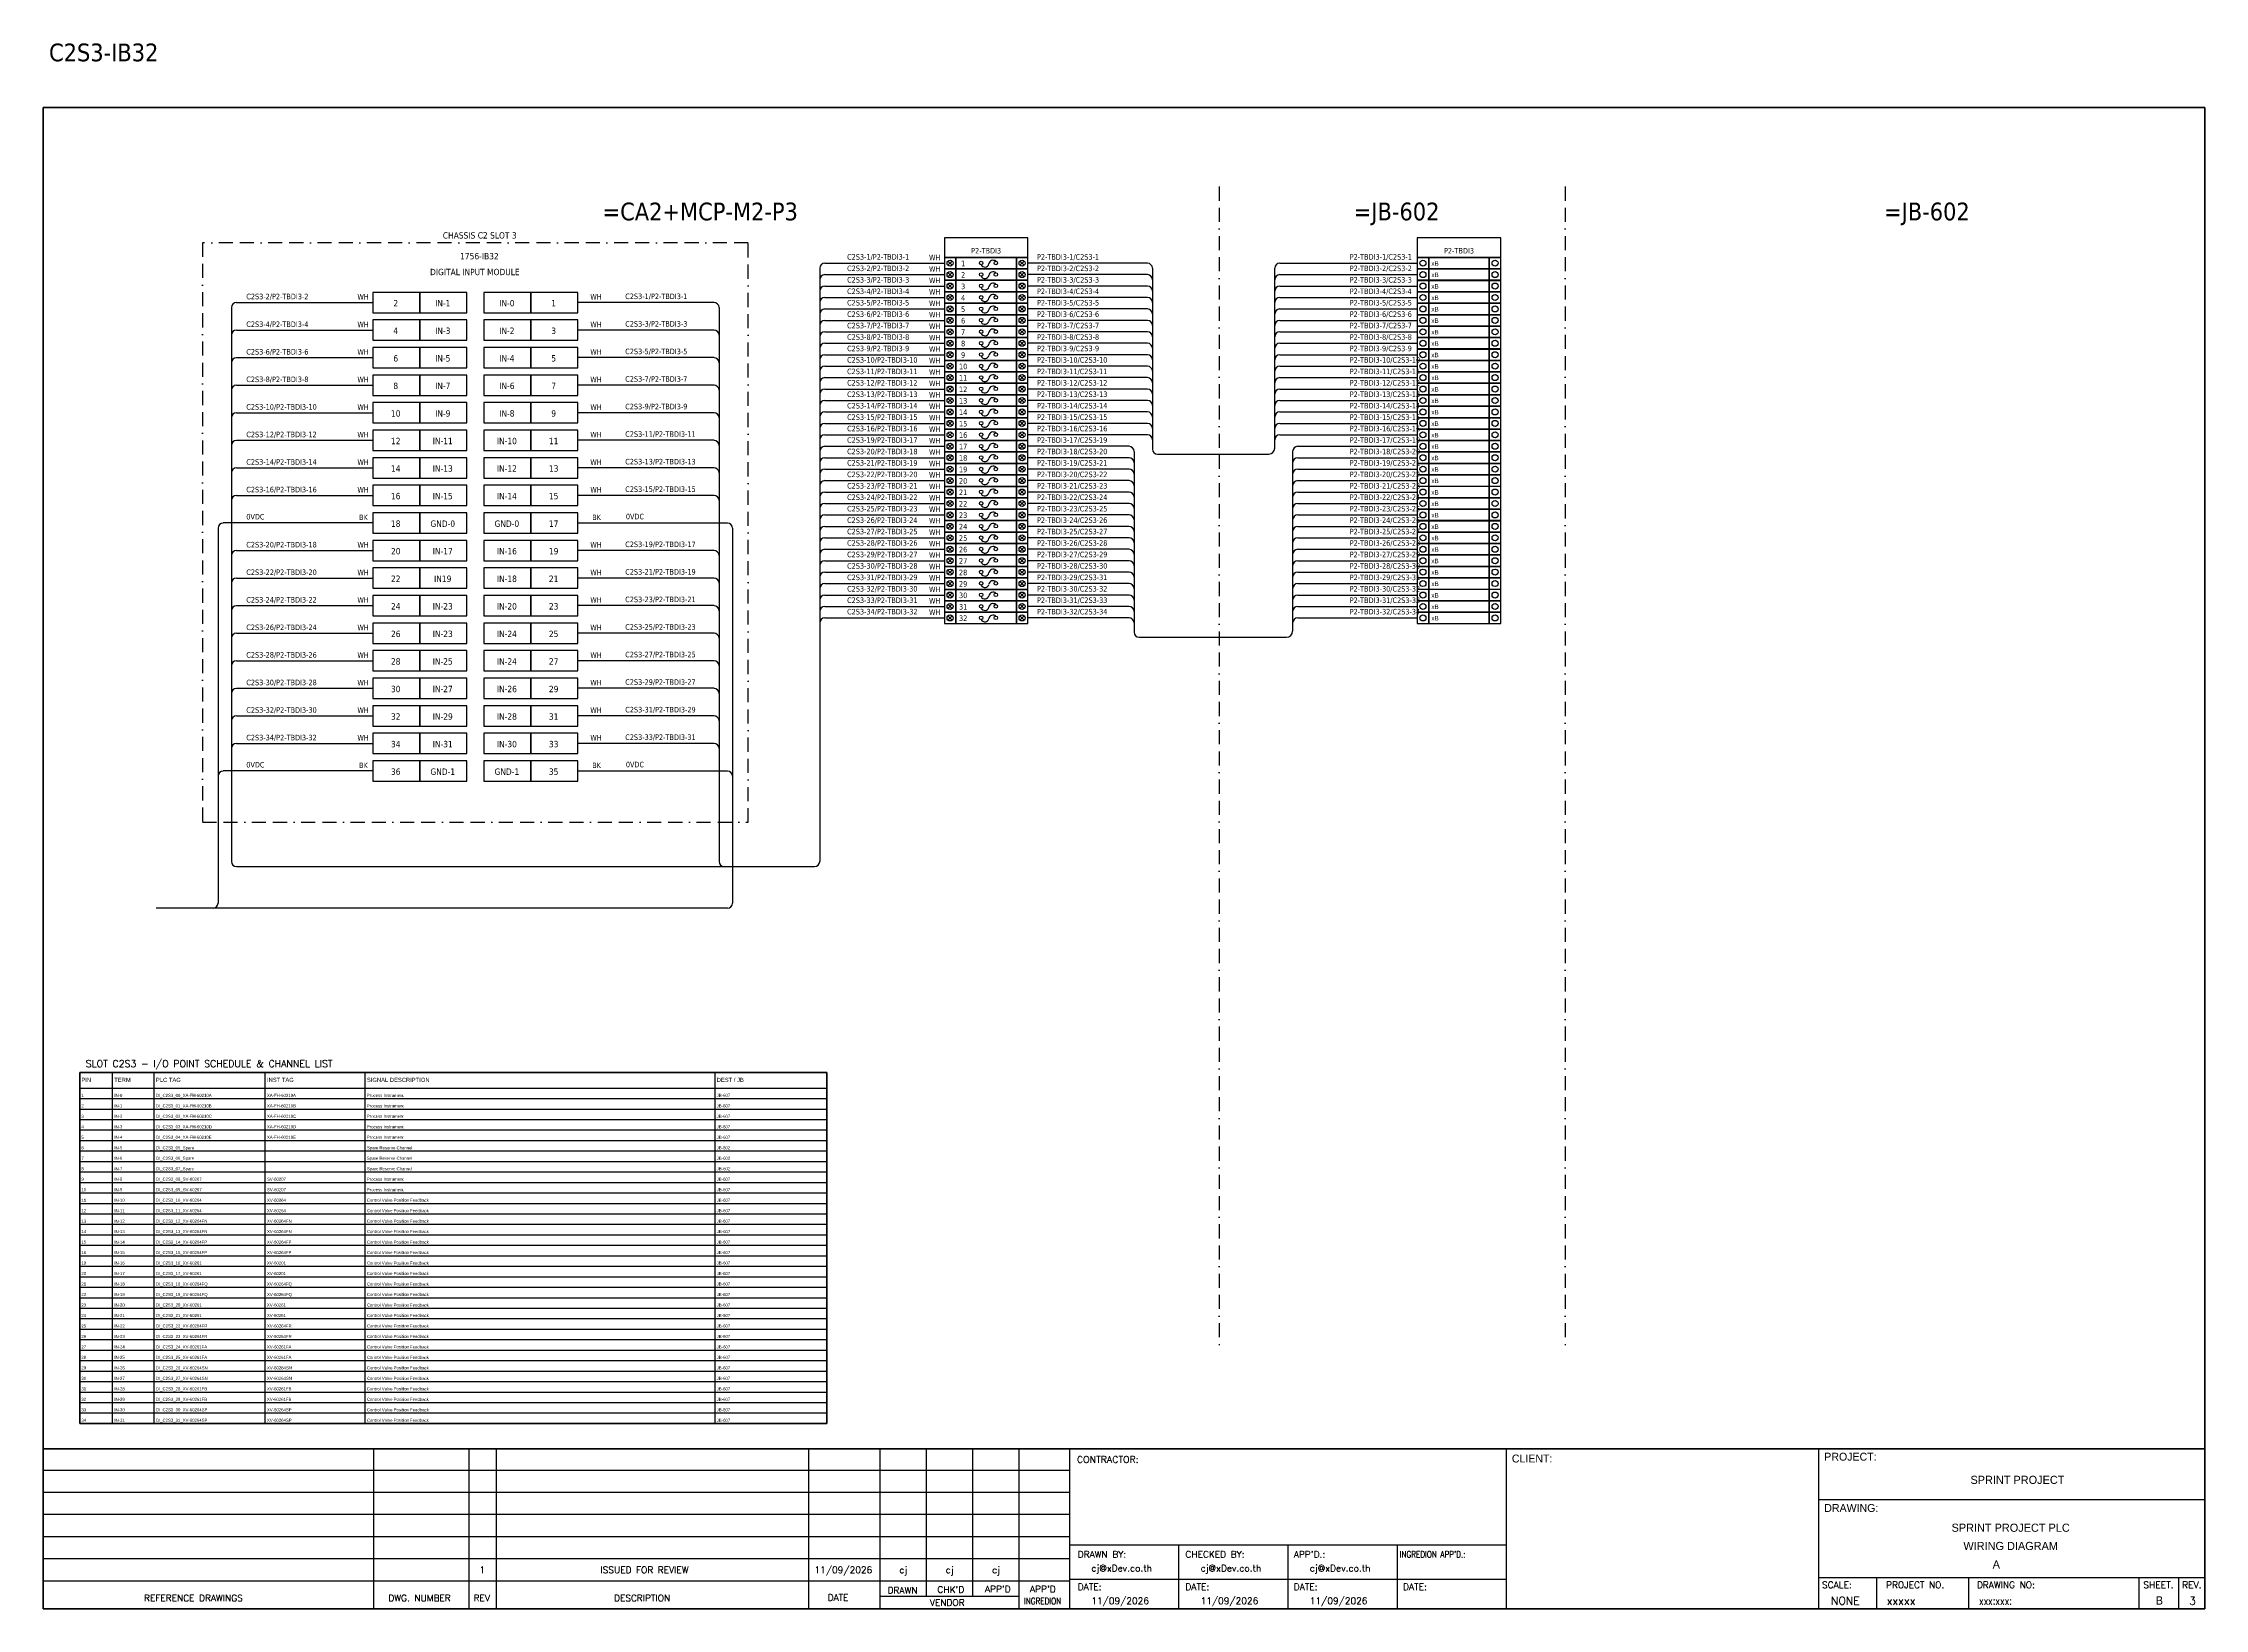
# Model space of a CAD drawing. Header units: millimetres. Extents: x 0 to 54213, y -3004 to 2820.
# Drawn here: x 12580 to 16473, y -3004 to -184 of the extents above; entities that cross this region are included whole.
import ezdxf
from ezdxf.enums import TextEntityAlignment as Align

# ---------------------------------------------------------------- set-up
doc = ezdxf.new("R2010")
doc.units = ezdxf.units.MM
doc.linetypes.add('BORDERX2', pattern=[88.9, 25.4, -12.7, 25.4, -12.7, 0, -12.7])
for name, color, linetype in [('GT_1', 9, 'Continuous'), ('HELPPOINT', 7, 'Continuous'), ('MEMBER', 7, 'Continuous'), ('x01001-FrameArea', 2, 'BORDERX2')]:
    doc.layers.add(name, color=color, linetype=linetype)
for name, color, linetype, lineweight in [('IE-EQUIP', 253, 'Continuous', 25), ('IE-WIRE', 7, 'Continuous', 25), ('power', 7, 'Continuous', 25)]:
    doc.layers.add(name, color=color, linetype=linetype, lineweight=lineweight)
doc.styles.add('HTX11', font='O8111901')
doc.styles.add('ROMANS', font='romans.shx', dxfattribs={"width": 0.85, "height": 25})
doc.styles.get("Standard").update_dxf_attribs({"font": 'arial.ttf'})
doc.styles.add('Tahoma', font='')
doc.styles.get('Tahoma').set_extended_font_data('Tahoma')

# ---------------------------------------------------------------- blocks, each defined once
blk = doc.blocks.new('xTermSingleLayer2')
at = {"color": 7, "ltscale": 25.4}
for points in [[(0, -537), (537, -537), (537, 0), (0, 0)], [(537, -537), (3378, -537), (3378, 0), (537, 0)], [(3378, -537), (3915, -537), (3915, 0), (3378, 0)]]:
    blk.add_lwpolyline(points, close=True, dxfattribs=at)
for centre in [(268, -268), (3647, -268)]:
    blk.add_circle(centre, 141, dxfattribs=at)
blk.add_attdef('TERMINAL_B', (661, -387), '', height=212)

msp = doc.modelspace()

# ---------------------------------------------------------------- linework, layer by layer
at = {"color": 1, "ltscale": 25.4}
for p, q in [((14217.1, -576.7), (14209.5, -584.4)), ((14209.5, -576.7), (14217.1, -584.4)), ((14339.2, -576.7), (14346.9, -584.4)), ((14346.9, -576.7), (14339.2, -584.4)), ((14217.1, -597.3), (14209.5, -605)), ((14209.5, -597.3), (14217.1, -605)), ((14217.1, -617.9), (14209.5, -625.6)), ((14209.5, -617.9), (14217.1, -625.6)), ((14339.2, -597.3), (14346.9, -605)), ((14346.9, -597.3), (14339.2, -605)), ((14339.2, -617.9), (14346.9, -625.6)), ((14346.9, -617.9), (14339.2, -625.6)), ((14217.1, -638.5), (14209.5, -646.2)), ((14209.5, -638.5), (14217.1, -646.2)), ((14217.1, -659.1), (14209.5, -666.8)), ((14209.5, -659.1), (14217.1, -666.8)), ((14339.2, -638.5), (14346.9, -646.2)), ((14346.9, -638.5), (14339.2, -646.2)), ((14339.2, -659.1), (14346.9, -666.8)), ((14346.9, -659.1), (14339.2, -666.8)), ((14217.1, -679.7), (14209.5, -687.4)), ((14209.5, -679.7), (14217.1, -687.4)), ((14217.1, -700.4), (14209.5, -708)), ((14209.5, -700.4), (14217.1, -708)), ((14339.2, -679.7), (14346.9, -687.4)), ((14346.9, -679.7), (14339.2, -687.4)), ((14339.2, -700.4), (14346.9, -708)), ((14346.9, -700.4), (14339.2, -708)), ((14217.1, -721), (14209.5, -728.6)), ((14209.5, -721), (14217.1, -728.6)), ((14339.2, -721), (14346.9, -728.6)), ((14346.9, -721), (14339.2, -728.6)), ((14217.1, -741.6), (14209.5, -749.3)), ((14209.5, -741.6), (14217.1, -749.3)), ((14217.1, -762.2), (14209.5, -769.9)), ((14209.5, -762.2), (14217.1, -769.9)), ((14339.2, -741.6), (14346.9, -749.3)), ((14346.9, -741.6), (14339.2, -749.3)), ((14339.2, -762.2), (14346.9, -769.9)), ((14346.9, -762.2), (14339.2, -769.9)), ((14217.1, -782.8), (14209.5, -790.5)), ((14209.5, -782.8), (14217.1, -790.5)), ((14217.1, -803.4), (14209.5, -811.1)), ((14209.5, -803.4), (14217.1, -811.1)), ((14339.2, -782.8), (14346.9, -790.5)), ((14346.9, -782.8), (14339.2, -790.5)), ((14339.2, -803.4), (14346.9, -811.1)), ((14346.9, -803.4), (14339.2, -811.1)), ((14217.1, -824), (14209.5, -831.7)), ((14209.5, -824), (14217.1, -831.7)), ((14217.1, -844.6), (14209.5, -852.3)), ((14209.5, -844.6), (14217.1, -852.3)), ((14339.2, -824), (14346.9, -831.7)), ((14346.9, -824), (14339.2, -831.7)), ((14339.2, -844.6), (14346.9, -852.3)), ((14346.9, -844.6), (14339.2, -852.3)), ((14217.1, -865.3), (14209.5, -872.9)), ((14209.5, -865.3), (14217.1, -872.9)), ((14217.1, -885.9), (14209.5, -893.5)), ((14209.5, -885.9), (14217.1, -893.5)), ((14339.2, -865.3), (14346.9, -872.9)), ((14346.9, -865.3), (14339.2, -872.9)), ((14339.2, -885.9), (14346.9, -893.5)), ((14346.9, -885.9), (14339.2, -893.5)), ((14217.1, -906.5), (14209.5, -914.1)), ((14209.5, -906.5), (14217.1, -914.1)), ((14217.1, -927.1), (14209.5, -934.8)), ((14209.5, -927.1), (14217.1, -934.8)), ((14339.2, -906.5), (14346.9, -914.1)), ((14346.9, -906.5), (14339.2, -914.1)), ((14339.2, -927.1), (14346.9, -934.8)), ((14346.9, -927.1), (14339.2, -934.8)), ((14217.1, -947.7), (14209.5, -955.4)), ((14209.5, -947.7), (14217.1, -955.4)), ((14217.1, -968.3), (14209.5, -976)), ((14209.5, -968.3), (14217.1, -976)), ((14339.2, -947.7), (14346.9, -955.4)), ((14346.9, -947.7), (14339.2, -955.4)), ((14339.2, -968.3), (14346.9, -976)), ((14346.9, -968.3), (14339.2, -976)), ((14217.1, -988.9), (14209.5, -996.6)), ((14209.5, -988.9), (14217.1, -996.6)), ((14217.1, -1009.5), (14209.5, -1017.2)), ((14209.5, -1009.5), (14217.1, -1017.2)), ((14339.2, -988.9), (14346.9, -996.6)), ((14346.9, -988.9), (14339.2, -996.6)), ((14339.2, -1009.5), (14346.9, -1017.2)), ((14346.9, -1009.5), (14339.2, -1017.2)), ((14217.1, -1030.1), (14209.5, -1037.8)), ((14209.5, -1030.1), (14217.1, -1037.8)), ((14217.1, -1050.8), (14209.5, -1058.4)), ((14209.5, -1050.8), (14217.1, -1058.4)), ((14339.2, -1030.1), (14346.9, -1037.8)), ((14346.9, -1030.1), (14339.2, -1037.8)), ((14339.2, -1050.8), (14346.9, -1058.4)), ((14346.9, -1050.8), (14339.2, -1058.4)), ((14217.1, -1071.4), (14209.5, -1079)), ((14209.5, -1071.4), (14217.1, -1079)), ((14339.2, -1071.4), (14346.9, -1079)), ((14346.9, -1071.4), (14339.2, -1079)), ((14217.1, -1092), (14209.5, -1099.7)), ((14209.5, -1092), (14217.1, -1099.7)), ((14217.1, -1112.6), (14209.5, -1120.3)), ((14209.5, -1112.6), (14217.1, -1120.3)), ((14339.2, -1092), (14346.9, -1099.7)), ((14346.9, -1092), (14339.2, -1099.7)), ((14339.2, -1112.6), (14346.9, -1120.3)), ((14346.9, -1112.6), (14339.2, -1120.3)), ((14217.1, -1133.2), (14209.5, -1140.9)), ((14209.5, -1133.2), (14217.1, -1140.9)), ((14217.1, -1153.8), (14209.5, -1161.5)), ((14209.5, -1153.8), (14217.1, -1161.5)), ((14339.2, -1133.2), (14346.9, -1140.9)), ((14346.9, -1133.2), (14339.2, -1140.9)), ((14339.2, -1153.8), (14346.9, -1161.5)), ((14346.9, -1153.8), (14339.2, -1161.5)), ((14217.1, -1174.4), (14209.5, -1182.1)), ((14209.5, -1174.4), (14217.1, -1182.1)), ((14217.1, -1195), (14209.5, -1202.7)), ((14209.5, -1195), (14217.1, -1202.7)), ((14339.2, -1174.4), (14346.9, -1182.1)), ((14346.9, -1174.4), (14339.2, -1182.1)), ((14339.2, -1195), (14346.9, -1202.7)), ((14346.9, -1195), (14339.2, -1202.7)), ((14217.1, -1215.7), (14209.5, -1223.3)), ((14209.5, -1215.7), (14217.1, -1223.3)), ((14339.2, -1215.7), (14346.9, -1223.3)), ((14346.9, -1215.7), (14339.2, -1223.3))]:
    msp.add_line(p, q, dxfattribs=at)
at = {"color": 7}
for p, q in [((12704.9, -2670.4), (12704.9, -2038.3)), ((12779.9, -2670.4), (12779.9, -2038.3)), ((12979.9, -2670.4), (12979.9, -2038.3)), ((13159.9, -2670.4), (13159.9, -2038.3)), ((13789.9, -2670.4), (13789.9, -2038.3)), ((12645.6, -2066.3), (13991.4, -2066.3))]:
    msp.add_line(p, q, dxfattribs=at)
at = {"color": 8}
for p, q in [((12645.6, -2085.2), (13991.4, -2085.2)), ((12645.6, -2104.1), (13991.4, -2104.1)), ((12645.6, -2122.9), (13991.4, -2122.9)), ((12645.6, -2141.8), (13991.4, -2141.8)), ((12645.6, -2160.7), (13991.4, -2160.7)), ((12645.6, -2179.6), (13991.4, -2179.6)), ((12645.6, -2198.5), (13991.4, -2198.5)), ((12645.6, -2217.3), (13991.4, -2217.3)), ((12645.6, -2236.2), (13991.4, -2236.2)), ((12645.6, -2255.1), (13991.4, -2255.1)), ((12645.6, -2274), (13991.4, -2274)), ((12645.6, -2292.9), (13991.4, -2292.9)), ((12645.6, -2311.7), (13991.4, -2311.7)), ((12645.6, -2330.6), (13991.4, -2330.6)), ((12645.6, -2349.5), (13991.4, -2349.5)), ((12645.6, -2368.4), (13991.4, -2368.4)), ((12645.6, -2387.2), (13991.4, -2387.2)), ((12645.6, -2406.1), (13991.4, -2406.1)), ((12645.6, -2425), (13991.4, -2425)), ((12645.6, -2443.9), (13991.4, -2443.9)), ((12645.6, -2462.8), (13991.4, -2462.8)), ((12645.6, -2481.6), (13991.4, -2481.6)), ((12645.6, -2500.5), (13991.4, -2500.5)), ((12645.6, -2519.4), (13991.4, -2519.4)), ((12645.6, -2538.3), (13991.4, -2538.3)), ((12645.6, -2557.1), (13991.4, -2557.1)), ((12645.6, -2576), (13991.4, -2576)), ((12645.6, -2594.9), (13991.4, -2594.9)), ((12645.6, -2613.8), (13991.4, -2613.8)), ((12645.6, -2632.7), (13991.4, -2632.7)), ((12645.6, -2651.5), (13991.4, -2651.5))]:
    msp.add_line(p, q, dxfattribs=at)
at = {"color": 4}
for p, q in [((15882.2, -2948.1), (15882.2, -3004.2)), ((16047.5, -2948.1), (16047.5, -3004.2))]:
    msp.add_line(p, q, dxfattribs=at)
at = {"color": 4, "ltscale": 0.5}
for p, q in [((16354.6, -2948.1), (16354.6, -3004.2)), ((16354.6, -2948.1), (16354.6, -3004.2)), ((16425.8, -2948.1), (16425.8, -3004.2)), ((16425.8, -2948.1), (16425.8, -3004.2))]:
    msp.add_line(p, q, dxfattribs=at)
at = {"color": 4, "ltscale": 25.4}
for points in [[(14203, -570.2), (14353.3, -570.2), (14353.3, -535), (14203, -535)], [(15054.8, -570.2), (15205.1, -570.2), (15205.1, -535), (15054.8, -535)]]:
    msp.add_lwpolyline(points, close=True, dxfattribs=at)
at = {"color": 1, "ltscale": 25.4}
for points in [[(14203, -590.8), (14223.6, -590.8), (14223.6, -570.2), (14203, -570.2)], [(14223.6, -590.8), (14332.7, -590.8), (14332.7, -570.2), (14223.6, -570.2)], [(14332.7, -590.8), (14353.3, -590.8), (14353.3, -570.2), (14332.7, -570.2)], [(14203, -611.4), (14223.6, -611.4), (14223.6, -590.8), (14203, -590.8)], [(14203, -632.1), (14223.6, -632.1), (14223.6, -611.4), (14203, -611.4)], [(14223.6, -611.4), (14332.7, -611.4), (14332.7, -590.8), (14223.6, -590.8)], [(14223.6, -632.1), (14332.7, -632.1), (14332.7, -611.4), (14223.6, -611.4)], [(14332.7, -611.4), (14353.3, -611.4), (14353.3, -590.8), (14332.7, -590.8)], [(14332.7, -632.1), (14353.3, -632.1), (14353.3, -611.4), (14332.7, -611.4)], [(14203, -652.7), (14223.6, -652.7), (14223.6, -632.1), (14203, -632.1)], [(14203, -673.3), (14223.6, -673.3), (14223.6, -652.7), (14203, -652.7)], [(14223.6, -652.7), (14332.7, -652.7), (14332.7, -632.1), (14223.6, -632.1)], [(14223.6, -673.3), (14332.7, -673.3), (14332.7, -652.7), (14223.6, -652.7)], [(14332.7, -652.7), (14353.3, -652.7), (14353.3, -632.1), (14332.7, -632.1)], [(14332.7, -673.3), (14353.3, -673.3), (14353.3, -652.7), (14332.7, -652.7)], [(14203, -693.9), (14223.6, -693.9), (14223.6, -673.3), (14203, -673.3)], [(14203, -714.5), (14223.6, -714.5), (14223.6, -693.9), (14203, -693.9)], [(14223.6, -693.9), (14332.7, -693.9), (14332.7, -673.3), (14223.6, -673.3)], [(14223.6, -714.5), (14332.7, -714.5), (14332.7, -693.9), (14223.6, -693.9)], [(14332.7, -693.9), (14353.3, -693.9), (14353.3, -673.3), (14332.7, -673.3)], [(14332.7, -714.5), (14353.3, -714.5), (14353.3, -693.9), (14332.7, -693.9)], [(14203, -735.1), (14223.6, -735.1), (14223.6, -714.5), (14203, -714.5)], [(14203, -755.7), (14223.6, -755.7), (14223.6, -735.1), (14203, -735.1)], [(14223.6, -735.1), (14332.7, -735.1), (14332.7, -714.5), (14223.6, -714.5)], [(14223.6, -755.7), (14332.7, -755.7), (14332.7, -735.1), (14223.6, -735.1)], [(14332.7, -735.1), (14353.3, -735.1), (14353.3, -714.5), (14332.7, -714.5)], [(14332.7, -755.7), (14353.3, -755.7), (14353.3, -735.1), (14332.7, -735.1)], [(14203, -776.3), (14223.6, -776.3), (14223.6, -755.7), (14203, -755.7)], [(14203, -796.9), (14223.6, -796.9), (14223.6, -776.3), (14203, -776.3)], [(14223.6, -776.3), (14332.7, -776.3), (14332.7, -755.7), (14223.6, -755.7)], [(14223.6, -796.9), (14332.7, -796.9), (14332.7, -776.3), (14223.6, -776.3)], [(14332.7, -776.3), (14353.3, -776.3), (14353.3, -755.7), (14332.7, -755.7)], [(14332.7, -796.9), (14353.3, -796.9), (14353.3, -776.3), (14332.7, -776.3)], [(14203, -817.6), (14223.6, -817.6), (14223.6, -796.9), (14203, -796.9)], [(14203, -838.2), (14223.6, -838.2), (14223.6, -817.6), (14203, -817.6)], [(14223.6, -817.6), (14332.7, -817.6), (14332.7, -796.9), (14223.6, -796.9)], [(14223.6, -838.2), (14332.7, -838.2), (14332.7, -817.6), (14223.6, -817.6)], [(14332.7, -817.6), (14353.3, -817.6), (14353.3, -796.9), (14332.7, -796.9)], [(14332.7, -838.2), (14353.3, -838.2), (14353.3, -817.6), (14332.7, -817.6)], [(14203, -858.8), (14223.6, -858.8), (14223.6, -838.2), (14203, -838.2)], [(14223.6, -858.8), (14332.7, -858.8), (14332.7, -838.2), (14223.6, -838.2)], [(14332.7, -858.8), (14353.3, -858.8), (14353.3, -838.2), (14332.7, -838.2)], [(14203, -879.4), (14223.6, -879.4), (14223.6, -858.8), (14203, -858.8)], [(14203, -900), (14223.6, -900), (14223.6, -879.4), (14203, -879.4)], [(14223.6, -879.4), (14332.7, -879.4), (14332.7, -858.8), (14223.6, -858.8)], [(14223.6, -900), (14332.7, -900), (14332.7, -879.4), (14223.6, -879.4)], [(14332.7, -879.4), (14353.3, -879.4), (14353.3, -858.8), (14332.7, -858.8)], [(14332.7, -900), (14353.3, -900), (14353.3, -879.4), (14332.7, -879.4)], [(14203, -920.6), (14223.6, -920.6), (14223.6, -900), (14203, -900)], [(14203, -941.2), (14223.6, -941.2), (14223.6, -920.6), (14203, -920.6)], [(14223.6, -920.6), (14332.7, -920.6), (14332.7, -900), (14223.6, -900)], [(14223.6, -941.2), (14332.7, -941.2), (14332.7, -920.6), (14223.6, -920.6)], [(14332.7, -920.6), (14353.3, -920.6), (14353.3, -900), (14332.7, -900)], [(14332.7, -941.2), (14353.3, -941.2), (14353.3, -920.6), (14332.7, -920.6)], [(14203, -961.8), (14223.6, -961.8), (14223.6, -941.2), (14203, -941.2)], [(14203, -982.5), (14223.6, -982.5), (14223.6, -961.8), (14203, -961.8)], [(14223.6, -961.8), (14332.7, -961.8), (14332.7, -941.2), (14223.6, -941.2)], [(14223.6, -982.5), (14332.7, -982.5), (14332.7, -961.8), (14223.6, -961.8)], [(14332.7, -961.8), (14353.3, -961.8), (14353.3, -941.2), (14332.7, -941.2)], [(14332.7, -982.5), (14353.3, -982.5), (14353.3, -961.8), (14332.7, -961.8)], [(14203, -1003.1), (14223.6, -1003.1), (14223.6, -982.5), (14203, -982.5)], [(14203, -1023.7), (14223.6, -1023.7), (14223.6, -1003.1), (14203, -1003.1)], [(14223.6, -1003.1), (14332.7, -1003.1), (14332.7, -982.5), (14223.6, -982.5)], [(14223.6, -1023.7), (14332.7, -1023.7), (14332.7, -1003.1), (14223.6, -1003.1)], [(14332.7, -1003.1), (14353.3, -1003.1), (14353.3, -982.5), (14332.7, -982.5)], [(14332.7, -1023.7), (14353.3, -1023.7), (14353.3, -1003.1), (14332.7, -1003.1)], [(14203, -1044.3), (14223.6, -1044.3), (14223.6, -1023.7), (14203, -1023.7)], [(14203, -1064.9), (14223.6, -1064.9), (14223.6, -1044.3), (14203, -1044.3)], [(14223.6, -1044.3), (14332.7, -1044.3), (14332.7, -1023.7), (14223.6, -1023.7)], [(14223.6, -1064.9), (14332.7, -1064.9), (14332.7, -1044.3), (14223.6, -1044.3)], [(14332.7, -1044.3), (14353.3, -1044.3), (14353.3, -1023.7), (14332.7, -1023.7)], [(14332.7, -1064.9), (14353.3, -1064.9), (14353.3, -1044.3), (14332.7, -1044.3)], [(14203, -1085.5), (14223.6, -1085.5), (14223.6, -1064.9), (14203, -1064.9)], [(14203, -1106.1), (14223.6, -1106.1), (14223.6, -1085.5), (14203, -1085.5)], [(14223.6, -1085.5), (14332.7, -1085.5), (14332.7, -1064.9), (14223.6, -1064.9)], [(14223.6, -1106.1), (14332.7, -1106.1), (14332.7, -1085.5), (14223.6, -1085.5)], [(14332.7, -1085.5), (14353.3, -1085.5), (14353.3, -1064.9), (14332.7, -1064.9)], [(14332.7, -1106.1), (14353.3, -1106.1), (14353.3, -1085.5), (14332.7, -1085.5)], [(14203, -1126.7), (14223.6, -1126.7), (14223.6, -1106.1), (14203, -1106.1)], [(14203, -1147.3), (14223.6, -1147.3), (14223.6, -1126.7), (14203, -1126.7)], [(14223.6, -1126.7), (14332.7, -1126.7), (14332.7, -1106.1), (14223.6, -1106.1)], [(14223.6, -1147.3), (14332.7, -1147.3), (14332.7, -1126.7), (14223.6, -1126.7)], [(14332.7, -1126.7), (14353.3, -1126.7), (14353.3, -1106.1), (14332.7, -1106.1)], [(14332.7, -1147.3), (14353.3, -1147.3), (14353.3, -1126.7), (14332.7, -1126.7)], [(14203, -1168), (14223.6, -1168), (14223.6, -1147.3), (14203, -1147.3)], [(14203, -1188.6), (14223.6, -1188.6), (14223.6, -1168), (14203, -1168)], [(14223.6, -1168), (14332.7, -1168), (14332.7, -1147.3), (14223.6, -1147.3)], [(14223.6, -1188.6), (14332.7, -1188.6), (14332.7, -1168), (14223.6, -1168)], [(14332.7, -1168), (14353.3, -1168), (14353.3, -1147.3), (14332.7, -1147.3)], [(14332.7, -1188.6), (14353.3, -1188.6), (14353.3, -1168), (14332.7, -1168)], [(14203, -1209.2), (14223.6, -1209.2), (14223.6, -1188.6), (14203, -1188.6)], [(14223.6, -1209.2), (14332.7, -1209.2), (14332.7, -1188.6), (14223.6, -1188.6)], [(14332.7, -1209.2), (14353.3, -1209.2), (14353.3, -1188.6), (14332.7, -1188.6)], [(14203, -1229.8), (14223.6, -1229.8), (14223.6, -1209.2), (14203, -1209.2)], [(14223.6, -1229.8), (14332.7, -1229.8), (14332.7, -1209.2), (14223.6, -1209.2)], [(14332.7, -1229.8), (14353.3, -1229.8), (14353.3, -1209.2), (14332.7, -1209.2)]]:
    msp.add_lwpolyline(points, close=True, dxfattribs=at)
msp.add_lwpolyline([(12645.6, -2038.3), (13991.4, -2038.3), (13991.4, -2670.4), (12645.6, -2670.4)], close=True)
at = {"color": 7}
msp.add_lwpolyline([(12645.6, -2670.4), (13991.4, -2670.4), (13991.4, -2038.3), (12645.6, -2038.3), (12645.6, -2670.4)], dxfattribs=at)
at = {"color": 1, "ltscale": 25.4}
for centre in [(14213.3, -580.5), (14343, -580.5), (14213.3, -601.1), (14213.3, -621.7), (14343, -601.1), (14343, -621.7), (14213.3, -642.4), (14213.3, -663), (14343, -642.4), (14343, -663), (14213.3, -683.6), (14213.3, -704.2), (14343, -683.6), (14343, -704.2), (14213.3, -724.8), (14343, -724.8), (14213.3, -745.4), (14213.3, -766), (14343, -745.4), (14343, -766), (14213.3, -786.6), (14213.3, -807.3), (14343, -786.6), (14343, -807.3), (14213.3, -827.9), (14213.3, -848.5), (14343, -827.9), (14343, -848.5), (14213.3, -869.1), (14213.3, -889.7), (14343, -869.1), (14343, -889.7), (14213.3, -910.3), (14213.3, -930.9), (14343, -910.3), (14343, -930.9), (14213.3, -951.5), (14213.3, -972.1), (14343, -951.5), (14343, -972.1), (14213.3, -992.8), (14213.3, -1013.4), (14343, -992.8), (14343, -1013.4), (14213.3, -1034), (14213.3, -1054.6), (14343, -1034), (14343, -1054.6), (14213.3, -1075.2), (14343, -1075.2), (14213.3, -1095.8), (14213.3, -1116.4), (14343, -1095.8), (14343, -1116.4), (14213.3, -1137), (14213.3, -1157.7), (14343, -1137), (14343, -1157.7), (14213.3, -1178.3), (14213.3, -1198.9), (14343, -1178.3), (14343, -1198.9), (14213.3, -1219.5), (14343, -1219.5)]:
    msp.add_circle(centre, 5.42, dxfattribs=at)
at = {"layer": 'GT_1', "color": 4}
for p, q in [((13175.3, -3004.2), (13175.3, -2716.1)), ((13347.2, -3004.2), (13347.2, -2716.1)), ((13396.3, -3004.2), (13396.3, -2716.1)), ((13959, -3004.2), (13959, -2716.1)), ((14087.3, -3004.2), (14087.3, -2716.1)), ((14170.9, -2982.4), (14170.9, -2716.1)), ((14254.4, -2982.4), (14254.4, -2716)), ((14337.7, -3004.2), (14337.7, -2716.1)), ((14428.7, -3004.2), (14428.7, -2716.1)), ((15215.7, -3004.2), (15215.7, -2716.1)), ((15778, -3004.2), (15778, -2716.1)), ((15778, -3004.2), (15778, -2716.1)), ((15778, -3004.2), (15778, -2716.1)), ((14428.7, -2754.9), (12579.9, -2754.9)), ((14428.7, -2794.7), (12579.9, -2794.7)), ((14428.7, -2834.6), (12579.9, -2834.6)), ((14428.7, -2874.6), (12579.9, -2874.6)), ((14428.7, -2914.5), (12579.9, -2914.5)), ((15215.7, -2889.9), (14428.7, -2889.9)), ((14625.5, -3004.2), (14625.5, -2889.9)), ((14822.2, -3004.2), (14822.2, -2889.9)), ((15019, -3004.2), (15019, -2889.9)), ((14428.6, -2954.4), (12579.9, -2954.4)), ((15215.7, -2951.3), (14428.7, -2951.3)), ((15778, -2948.1), (16473.2, -2948.1)), ((14337.7, -2982.4), (14087.3, -2982.4))]:
    msp.add_line(p, q, dxfattribs=at)
at = {"layer": 'HELPPOINT', "color": 4, "lineweight": 35}
for p, q in [((12579.9, -3004.2), (12579.9, -300)), ((12579.9, -300), (16473.2, -300)), ((12579.9, -3004.2), (12579.9, -300)), ((12579.9, -300), (16473.2, -300)), ((16473.2, -300), (16473.2, -3004.2)), ((16473.2, -300), (16473.2, -3004.2)), ((16473.2, -3004.2), (12579.9, -3004.2)), ((16473.2, -3004.2), (12579.9, -3004.2))]:
    msp.add_line(p, q, dxfattribs=at)
at = {"layer": 'HELPPOINT', "color": 4}
for p, q in [((15778, -2807.6), (16473.2, -2807.6)), ((15778, -2807.6), (16473.2, -2807.6)), ((15778, -2948.1), (16473.2, -2948.1))]:
    msp.add_line(p, q, dxfattribs=at)
at = {"layer": 'IE-EQUIP', "linetype": 'Continuous', "ltscale": 25.4}
for points in [[(13173.3, -669.8), (13258, -669.8), (13258, -633.1), (13173.3, -633.1)], [(13258, -669.8), (13342.6, -669.8), (13342.6, -633.1), (13258, -633.1)], [(13373.5, -669.8), (13458.1, -669.8), (13458.1, -633.1), (13373.5, -633.1)], [(13458.1, -669.8), (13542.8, -669.8), (13542.8, -633.1), (13458.1, -633.1)], [(13173.3, -719.4), (13258, -719.4), (13258, -682.7), (13173.3, -682.7)], [(13258, -719.4), (13342.6, -719.4), (13342.6, -682.7), (13258, -682.7)], [(13373.5, -719.4), (13458.1, -719.4), (13458.1, -682.7), (13373.5, -682.7)], [(13458.1, -719.4), (13542.8, -719.4), (13542.8, -682.7), (13458.1, -682.7)], [(13173.3, -769.1), (13258, -769.1), (13258, -732.4), (13173.3, -732.4)], [(13258, -769.1), (13342.6, -769.1), (13342.6, -732.4), (13258, -732.4)], [(13373.5, -769.1), (13458.1, -769.1), (13458.1, -732.4), (13373.5, -732.4)], [(13458.1, -769.1), (13542.8, -769.1), (13542.8, -732.4), (13458.1, -732.4)], [(13173.3, -818.7), (13258, -818.7), (13258, -782), (13173.3, -782)], [(13258, -818.7), (13342.6, -818.7), (13342.6, -782), (13258, -782)], [(13373.5, -818.7), (13458.1, -818.7), (13458.1, -782), (13373.5, -782)], [(13458.1, -818.7), (13542.8, -818.7), (13542.8, -782), (13458.1, -782)], [(13173.3, -868.3), (13258, -868.3), (13258, -831.6), (13173.3, -831.6)], [(13258, -868.3), (13342.6, -868.3), (13342.6, -831.6), (13258, -831.6)], [(13373.5, -868.3), (13458.1, -868.3), (13458.1, -831.6), (13373.5, -831.6)], [(13458.1, -868.3), (13542.8, -868.3), (13542.8, -831.6), (13458.1, -831.6)], [(13173.3, -918), (13258, -918), (13258, -881.3), (13173.3, -881.3)], [(13258, -918), (13342.6, -918), (13342.6, -881.3), (13258, -881.3)], [(13373.5, -918), (13458.1, -918), (13458.1, -881.3), (13373.5, -881.3)], [(13458.1, -918), (13542.8, -918), (13542.8, -881.3), (13458.1, -881.3)], [(13173.3, -967.6), (13258, -967.6), (13258, -930.9), (13173.3, -930.9)], [(13258, -967.6), (13342.6, -967.6), (13342.6, -930.9), (13258, -930.9)], [(13373.5, -967.6), (13458.1, -967.6), (13458.1, -930.9), (13373.5, -930.9)], [(13458.1, -967.6), (13542.8, -967.6), (13542.8, -930.9), (13458.1, -930.9)], [(13173.3, -1017.2), (13258, -1017.2), (13258, -980.5), (13173.3, -980.5)], [(13258, -1017.2), (13342.6, -1017.2), (13342.6, -980.5), (13258, -980.5)], [(13373.5, -1017.2), (13458.1, -1017.2), (13458.1, -980.5), (13373.5, -980.5)], [(13458.1, -1017.2), (13542.8, -1017.2), (13542.8, -980.5), (13458.1, -980.5)], [(13173.3, -1066.9), (13258, -1066.9), (13258, -1030.2), (13173.3, -1030.2)], [(13258, -1066.9), (13342.6, -1066.9), (13342.6, -1030.2), (13258, -1030.2)], [(13373.5, -1066.9), (13458.1, -1066.9), (13458.1, -1030.2), (13373.5, -1030.2)], [(13458.1, -1066.9), (13542.8, -1066.9), (13542.8, -1030.2), (13458.1, -1030.2)], [(13173.3, -1116.5), (13258, -1116.5), (13258, -1079.8), (13173.3, -1079.8)], [(13258, -1116.5), (13342.6, -1116.5), (13342.6, -1079.8), (13258, -1079.8)], [(13373.5, -1116.5), (13458.1, -1116.5), (13458.1, -1079.8), (13373.5, -1079.8)], [(13458.1, -1116.5), (13542.8, -1116.5), (13542.8, -1079.8), (13458.1, -1079.8)], [(13173.3, -1166.1), (13258, -1166.1), (13258, -1129.4), (13173.3, -1129.4)], [(13258, -1166.1), (13342.6, -1166.1), (13342.6, -1129.4), (13258, -1129.4)], [(13373.5, -1166.1), (13458.1, -1166.1), (13458.1, -1129.4), (13373.5, -1129.4)], [(13458.1, -1166.1), (13542.8, -1166.1), (13542.8, -1129.4), (13458.1, -1129.4)], [(13173.3, -1215.8), (13258, -1215.8), (13258, -1179.1), (13173.3, -1179.1)], [(13258, -1215.8), (13342.6, -1215.8), (13342.6, -1179.1), (13258, -1179.1)], [(13373.5, -1215.8), (13458.1, -1215.8), (13458.1, -1179.1), (13373.5, -1179.1)], [(13458.1, -1215.8), (13542.8, -1215.8), (13542.8, -1179.1), (13458.1, -1179.1)], [(13173.3, -1265.4), (13258, -1265.4), (13258, -1228.7), (13173.3, -1228.7)], [(13258, -1265.4), (13342.6, -1265.4), (13342.6, -1228.7), (13258, -1228.7)], [(13373.5, -1265.4), (13458.1, -1265.4), (13458.1, -1228.7), (13373.5, -1228.7)], [(13458.1, -1265.4), (13542.8, -1265.4), (13542.8, -1228.7), (13458.1, -1228.7)], [(13173.3, -1315), (13258, -1315), (13258, -1278.3), (13173.3, -1278.3)], [(13258, -1315), (13342.6, -1315), (13342.6, -1278.3), (13258, -1278.3)], [(13373.5, -1315), (13458.1, -1315), (13458.1, -1278.3), (13373.5, -1278.3)], [(13458.1, -1315), (13542.8, -1315), (13542.8, -1278.3), (13458.1, -1278.3)], [(13173.3, -1364.7), (13258, -1364.7), (13258, -1328), (13173.3, -1328)], [(13258, -1364.7), (13342.6, -1364.7), (13342.6, -1328), (13258, -1328)], [(13373.5, -1364.7), (13458.1, -1364.7), (13458.1, -1328), (13373.5, -1328)], [(13458.1, -1364.7), (13542.8, -1364.7), (13542.8, -1328), (13458.1, -1328)], [(13173.3, -1414.3), (13258, -1414.3), (13258, -1377.6), (13173.3, -1377.6)], [(13258, -1414.3), (13342.6, -1414.3), (13342.6, -1377.6), (13258, -1377.6)], [(13373.5, -1414.3), (13458.1, -1414.3), (13458.1, -1377.6), (13373.5, -1377.6)], [(13458.1, -1414.3), (13542.8, -1414.3), (13542.8, -1377.6), (13458.1, -1377.6)], [(13173.3, -1463.9), (13258, -1463.9), (13258, -1427.2), (13173.3, -1427.2)], [(13258, -1463.9), (13342.6, -1463.9), (13342.6, -1427.2), (13258, -1427.2)], [(13373.5, -1463.9), (13458.1, -1463.9), (13458.1, -1427.2), (13373.5, -1427.2)], [(13458.1, -1463.9), (13542.8, -1463.9), (13542.8, -1427.2), (13458.1, -1427.2)], [(13173.3, -1513.6), (13258, -1513.6), (13258, -1476.9), (13173.3, -1476.9)], [(13258, -1513.6), (13342.6, -1513.6), (13342.6, -1476.9), (13258, -1476.9)], [(13373.5, -1513.6), (13458.1, -1513.6), (13458.1, -1476.9), (13373.5, -1476.9)], [(13458.1, -1513.6), (13542.8, -1513.6), (13542.8, -1476.9), (13458.1, -1476.9)]]:
    msp.add_lwpolyline(points, close=True, dxfattribs=at)
at = {"layer": 'IE-WIRE', "color": 4, "ltscale": 25.4}
for p, q in [((13987.6, -580.5), (14203, -580.5)), ((14568.7, -580.5), (14353.3, -580.5)), ((14807.1, -580.5), (15054.8, -580.5)), ((14807.1, -580.5), (15054.8, -580.5)), ((13978.5, -589.7), (13978.5, -1658.1)), ((13987.6, -601.1), (14203, -601.1)), ((13987.6, -621.7), (14203, -621.7)), ((14568.7, -601.1), (14353.3, -601.1)), ((14568.7, -621.7), (14353.3, -621.7)), ((14577.8, -589.7), (14577.8, -915.4)), ((14797.9, -589.7), (14797.9, -913.6)), ((14807.1, -601.1), (15054.8, -601.1)), ((14807.1, -601.1), (15054.8, -601.1)), ((14807.1, -621.7), (15054.8, -621.7)), ((14807.1, -621.7), (15054.8, -621.7)), ((12918.9, -660.6), (12918.9, -1658.1)), ((12928.1, -651.5), (13173.3, -651.5)), ((13788.1, -651.5), (13542.8, -651.5)), ((13797.2, -660.6), (13797.2, -1658.1)), ((13987.6, -642.4), (14203, -642.4)), ((14568.7, -642.4), (14353.3, -642.4)), ((14807.1, -642.4), (15054.8, -642.4)), ((14807.1, -642.4), (15054.8, -642.4)), ((13987.6, -663), (14203, -663)), ((13987.6, -683.6), (14203, -683.6)), ((14568.7, -663), (14353.3, -663)), ((14568.7, -683.6), (14353.3, -683.6)), ((14807.1, -663), (15054.8, -663)), ((14807.1, -663), (15054.8, -663)), ((14807.1, -683.6), (15054.8, -683.6)), ((14807.1, -683.6), (15054.8, -683.6)), ((12928.1, -701.1), (13173.3, -701.1)), ((13788.1, -701.1), (13542.8, -701.1)), ((13987.6, -704.2), (14203, -704.2)), ((13987.6, -724.8), (14203, -724.8)), ((14568.7, -704.2), (14353.3, -704.2)), ((14568.7, -724.8), (14353.3, -724.8)), ((14807.1, -704.2), (15054.8, -704.2)), ((14807.1, -704.2), (15054.8, -704.2)), ((14807.1, -724.8), (15054.8, -724.8)), ((14807.1, -724.8), (15054.8, -724.8)), ((12928.1, -750.7), (13173.3, -750.7)), ((13788.1, -750.7), (13542.8, -750.7)), ((13987.6, -745.4), (14203, -745.4)), ((13987.6, -766), (14203, -766)), ((14568.7, -745.4), (14353.3, -745.4)), ((14568.7, -766), (14353.3, -766)), ((14807.1, -745.4), (15054.8, -745.4)), ((14807.1, -745.4), (15054.8, -745.4)), ((14807.1, -766), (15054.8, -766)), ((14807.1, -766), (15054.8, -766)), ((12928.1, -800.4), (13173.3, -800.4)), ((13788.1, -800.4), (13542.8, -800.4)), ((13987.6, -786.6), (14203, -786.6)), ((13987.6, -807.3), (14203, -807.3)), ((14568.7, -786.6), (14353.3, -786.6)), ((14568.7, -807.3), (14353.3, -807.3)), ((14807.1, -786.6), (15054.8, -786.6)), ((14807.1, -786.6), (15054.8, -786.6)), ((14807.1, -807.3), (15054.8, -807.3)), ((14807.1, -807.3), (15054.8, -807.3)), ((12928.1, -850), (13173.3, -850)), ((13788.1, -850), (13542.8, -850)), ((13987.6, -827.9), (14203, -827.9)), ((13987.6, -848.5), (14203, -848.5)), ((14568.7, -827.9), (14353.3, -827.9)), ((14568.7, -848.5), (14353.3, -848.5)), ((14807.1, -827.9), (15054.8, -827.9)), ((14807.1, -827.9), (15054.8, -827.9)), ((14807.1, -848.5), (15054.8, -848.5)), ((14807.1, -848.5), (15054.8, -848.5)), ((13987.6, -869.1), (14203, -869.1)), ((13987.6, -889.7), (14203, -889.7)), ((14568.7, -869.1), (14353.3, -869.1)), ((14568.7, -889.7), (14353.3, -889.7)), ((14807.1, -869.1), (15054.8, -869.1)), ((14807.1, -869.1), (15054.8, -869.1)), ((14807.1, -889.7), (15054.8, -889.7)), ((14807.1, -889.7), (15054.8, -889.7)), ((12928.1, -899.6), (13173.3, -899.6)), ((13788.1, -899.6), (13542.8, -899.6)), ((13987.6, -910.3), (14203, -910.3)), ((13987.6, -930.9), (14203, -930.9)), ((14535.6, -910.3), (14353.3, -910.3)), ((14535.6, -930.9), (14353.3, -930.9)), ((14544.7, -919.5), (14544.7, -1245.2)), ((14830.3, -919.5), (14830.3, -1243.4)), ((14839.4, -910.3), (15054.8, -910.3)), ((14839.4, -910.3), (15054.8, -910.3)), ((14839.4, -930.9), (15054.8, -930.9)), ((14839.4, -930.9), (15054.8, -930.9)), ((12928.1, -949.3), (13173.3, -949.3)), ((13788.1, -949.3), (13542.8, -949.3)), ((13987.6, -951.5), (14203, -951.5)), ((13987.6, -972.1), (14203, -972.1)), ((14535.6, -951.5), (14353.3, -951.5)), ((14535.6, -972.1), (14353.3, -972.1)), ((14839.4, -951.5), (15054.8, -951.5)), ((14839.4, -951.5), (15054.8, -951.5)), ((14839.4, -972.1), (15054.8, -972.1)), ((14839.4, -972.1), (15054.8, -972.1)), ((12928.1, -998.9), (13173.3, -998.9)), ((13788.1, -998.9), (13542.8, -998.9)), ((13987.6, -992.8), (14203, -992.8)), ((14535.6, -992.8), (14353.3, -992.8)), ((14839.4, -992.8), (15054.8, -992.8)), ((14839.4, -992.8), (15054.8, -992.8)), ((13987.6, -1013.4), (14203, -1013.4)), ((13987.6, -1034), (14203, -1034)), ((14535.6, -1013.4), (14353.3, -1013.4)), ((14535.6, -1034), (14353.3, -1034)), ((14839.4, -1013.4), (15054.8, -1013.4)), ((14839.4, -1013.4), (15054.8, -1013.4)), ((14839.4, -1034), (15054.8, -1034)), ((14839.4, -1034), (15054.8, -1034)), ((13987.6, -1054.6), (14203, -1054.6)), ((13987.6, -1075.2), (14203, -1075.2)), ((14535.6, -1054.6), (14353.3, -1054.6)), ((14535.6, -1075.2), (14353.3, -1075.2)), ((14839.4, -1054.6), (15054.8, -1054.6)), ((14839.4, -1054.6), (15054.8, -1054.6)), ((14839.4, -1075.2), (15054.8, -1075.2)), ((14839.4, -1075.2), (15054.8, -1075.2)), ((12928.1, -1098.2), (13173.3, -1098.2)), ((13788.1, -1098.2), (13542.8, -1098.2)), ((13987.6, -1095.8), (14203, -1095.8)), ((13987.6, -1116.4), (14203, -1116.4)), ((14535.6, -1095.8), (14353.3, -1095.8)), ((14535.6, -1116.4), (14353.3, -1116.4)), ((14839.4, -1095.8), (15054.8, -1095.8)), ((14839.4, -1095.8), (15054.8, -1095.8)), ((14839.4, -1116.4), (15054.8, -1116.4)), ((14839.4, -1116.4), (15054.8, -1116.4)), ((12928.1, -1147.8), (13173.3, -1147.8)), ((13788.1, -1147.8), (13542.8, -1147.8)), ((13987.6, -1137), (14203, -1137)), ((13987.6, -1157.7), (14203, -1157.7)), ((14535.6, -1137), (14353.3, -1137)), ((14535.6, -1157.7), (14353.3, -1157.7)), ((14839.4, -1137), (15054.8, -1137)), ((14839.4, -1137), (15054.8, -1137)), ((14839.4, -1157.7), (15054.8, -1157.7)), ((14839.4, -1157.7), (15054.8, -1157.7)), ((12928.1, -1197.4), (13173.3, -1197.4)), ((13788.1, -1197.4), (13542.8, -1197.4)), ((13987.6, -1178.3), (14203, -1178.3)), ((13987.6, -1198.9), (14203, -1198.9)), ((14535.6, -1178.3), (14353.3, -1178.3)), ((14535.6, -1198.9), (14353.3, -1198.9)), ((14839.4, -1178.3), (15054.8, -1178.3)), ((14839.4, -1178.3), (15054.8, -1178.3)), ((14839.4, -1198.9), (15054.8, -1198.9)), ((14839.4, -1198.9), (15054.8, -1198.9)), ((13987.6, -1219.5), (14203, -1219.5)), ((14535.6, -1219.5), (14353.3, -1219.5)), ((14839.4, -1219.5), (15054.8, -1219.5)), ((14839.4, -1219.5), (15054.8, -1219.5)), ((12928.1, -1247.1), (13173.3, -1247.1)), ((13788.1, -1247.1), (13542.8, -1247.1)), ((12928.1, -1296.7), (13173.3, -1296.7)), ((13788.1, -1296.7), (13542.8, -1296.7)), ((12928.1, -1346.3), (13173.3, -1346.3)), ((13788.1, -1346.3), (13542.8, -1346.3)), ((12928.1, -1396), (13173.3, -1396)), ((13788.1, -1396), (13542.8, -1396)), ((12928.1, -1445.6), (13173.3, -1445.6)), ((13788.1, -1445.6), (13542.8, -1445.6))]:
    msp.add_line(p, q, dxfattribs=at)
at = {"layer": 'IE-WIRE', "color": 4}
for p, q in [((14586.8, -924.4), (14787.2, -924.4)), ((14553.7, -1254.1), (14819.5, -1254.1)), ((12928, -1667.2), (13969.3, -1667.2))]:
    msp.add_line(p, q, dxfattribs=at)
at = {"layer": 'IE-WIRE', "color": 7, "ltscale": 25.4}
for p, q in [((13173.3, -1048.5), (12903.9, -1048.5)), ((13542.8, -1048.5), (13812.2, -1048.5)), ((12894.8, -1057.7), (12894.8, -1733.3)), ((13821.3, -1057.7), (13821.3, -1733.3)), ((13173.3, -1495.2), (12903.9, -1495.2)), ((13542.8, -1495.2), (13812.2, -1495.2)), ((13812.3, -1742.2), (12783.3, -1742.2))]:
    msp.add_line(p, q, dxfattribs=at)
at = {"layer": 'IE-WIRE', "color": 4, "ltscale": 25.4}
for centre, radius, start, end in [((13987.6, -589.7), 9.14, 90, 180), ((14568.7, -589.7), 9.14, 0, 90), ((14807.1, -589.7), 9.14, 90, 180), ((13987.6, -610.3), 9.14, 90, 180), ((13987.6, -630.9), 9.14, 90, 180), ((14568.7, -610.3), 9.14, 0, 90), ((14568.7, -630.9), 9.14, 0, 90), ((14807.1, -610.3), 9.14, 90, 180), ((14807.1, -630.9), 9.14, 90, 180), ((12928.1, -660.6), 9.17, 90, 180), ((13788.1, -660.6), 9.17, 0, 90), ((13987.6, -651.5), 9.14, 90, 180), ((14568.7, -651.5), 9.14, 0, 90), ((14807.1, -651.5), 9.14, 90, 180), ((13987.6, -672.1), 9.14, 90, 180), ((13987.6, -692.7), 9.14, 90, 180), ((14568.7, -672.1), 9.14, 0, 90), ((14568.7, -692.7), 9.14, 0, 90), ((14807.1, -672.1), 9.14, 90, 180), ((14807.1, -692.7), 9.14, 90, 180), ((12928.1, -710.3), 9.17, 90, 180), ((13788.1, -710.3), 9.17, 0, 90), ((13987.6, -713.3), 9.14, 90, 180), ((13987.6, -733.9), 9.14, 90, 180), ((14568.7, -713.3), 9.14, 0, 90), ((14568.7, -733.9), 9.14, 0, 90), ((14807.1, -713.3), 9.14, 90, 180), ((14807.1, -733.9), 9.14, 90, 180), ((12928.1, -759.9), 9.17, 90, 180), ((13788.1, -759.9), 9.17, 0, 90), ((13987.6, -754.6), 9.14, 90, 180), ((13987.6, -775.2), 9.14, 90, 180), ((14568.7, -754.6), 9.14, 0, 90), ((14568.7, -775.2), 9.14, 0, 90), ((14807.1, -754.6), 9.14, 90, 180), ((14807.1, -775.2), 9.14, 90, 180), ((12928.1, -809.5), 9.17, 90, 180), ((13788.1, -809.5), 9.17, 0, 90), ((13987.6, -795.8), 9.14, 90, 180), ((13987.6, -816.4), 9.14, 90, 180), ((14568.7, -795.8), 9.14, 0, 90), ((14568.7, -816.4), 9.14, 0, 90), ((14807.1, -795.8), 9.14, 90, 180), ((14807.1, -816.4), 9.14, 90, 180), ((12928.1, -859.2), 9.17, 90, 180), ((13788.1, -859.2), 9.17, 0, 90), ((13987.6, -837), 9.14, 90, 180), ((13987.6, -857.6), 9.14, 90, 180), ((14568.7, -837), 9.14, 0, 90), ((14568.7, -857.6), 9.14, 0, 90), ((14807.1, -837), 9.14, 90, 180), ((14807.1, -857.6), 9.14, 90, 180), ((13987.6, -878.2), 9.14, 90, 180), ((13987.6, -898.8), 9.14, 90, 180), ((14568.7, -878.2), 9.14, 0, 90), ((14568.7, -898.8), 9.14, 0, 90), ((14807.1, -878.2), 9.14, 90, 180), ((14807.1, -898.8), 9.14, 90, 180), ((12928.1, -908.8), 9.17, 90, 180), ((13788.1, -908.8), 9.17, 0, 90), ((13987.6, -919.5), 9.14, 90, 180), ((13987.6, -940.1), 9.14, 90, 180), ((14535.6, -919.5), 9.14, 0, 90), ((14535.6, -940.1), 9.14, 0, 90), ((14787.2, -913.6), 10.8, 270, 0), ((14839.4, -919.5), 9.14, 90, 180), ((14839.4, -940.1), 9.14, 90, 180), ((12928.1, -958.4), 9.17, 90, 180), ((13788.1, -958.4), 9.17, 0, 90), ((13987.6, -960.7), 9.14, 90, 180), ((13987.6, -981.3), 9.14, 90, 180), ((14535.6, -960.7), 9.14, 0, 90), ((14535.6, -981.3), 9.14, 0, 90), ((14839.4, -960.7), 9.14, 90, 180), ((14839.4, -981.3), 9.14, 90, 180), ((12928.1, -1008.1), 9.17, 90, 180), ((13788.1, -1008.1), 9.17, 0, 90), ((13987.6, -1001.9), 9.14, 90, 180), ((14535.6, -1001.9), 9.14, 0, 90), ((14839.4, -1001.9), 9.14, 90, 180), ((13987.6, -1022.5), 9.14, 90, 180), ((13987.6, -1043.1), 9.14, 90, 180), ((14535.6, -1022.5), 9.14, 0, 90), ((14535.6, -1043.1), 9.14, 0, 90), ((14839.4, -1022.5), 9.14, 90, 180), ((14839.4, -1043.1), 9.14, 90, 180), ((13987.6, -1063.7), 9.14, 90, 180), ((13987.6, -1084.3), 9.14, 90, 180), ((14535.6, -1063.7), 9.14, 0, 90), ((14535.6, -1084.3), 9.14, 0, 90), ((14839.4, -1063.7), 9.14, 90, 180), ((14839.4, -1084.3), 9.14, 90, 180), ((12928.1, -1107.3), 9.17, 90, 180), ((13788.1, -1107.3), 9.17, 0, 90), ((13987.6, -1105), 9.14, 90, 180), ((13987.6, -1125.6), 9.14, 90, 180), ((14535.6, -1105), 9.14, 0, 90), ((14535.6, -1125.6), 9.14, 0, 90), ((14839.4, -1105), 9.14, 90, 180), ((14839.4, -1125.6), 9.14, 90, 180), ((12928.1, -1157), 9.17, 90, 180), ((13788.1, -1157), 9.17, 0, 90), ((13987.6, -1146.2), 9.14, 90, 180), ((13987.6, -1166.8), 9.14, 90, 180), ((14535.6, -1146.2), 9.14, 0, 90), ((14535.6, -1166.8), 9.14, 0, 90), ((14839.4, -1146.2), 9.14, 90, 180), ((14839.4, -1166.8), 9.14, 90, 180), ((12928.1, -1206.6), 9.17, 90, 180), ((13788.1, -1206.6), 9.17, 0, 90), ((13987.6, -1187.4), 9.14, 90, 180), ((13987.6, -1208), 9.14, 90, 180), ((14535.6, -1187.4), 9.14, 0, 90), ((14535.6, -1208), 9.14, 0, 90), ((14839.4, -1187.4), 9.14, 90, 180), ((14839.4, -1208), 9.14, 90, 180), ((13987.6, -1228.6), 9.14, 90, 180), ((14535.6, -1228.6), 9.14, 0, 90), ((14819.5, -1243.4), 10.8, 270, 0), ((14839.4, -1228.6), 9.14, 90, 180), ((12928.1, -1256.2), 9.17, 90, 180), ((13788.1, -1256.2), 9.17, 0, 90), ((12928.1, -1305.9), 9.17, 90, 180), ((13788.1, -1305.9), 9.17, 0, 90), ((12928.1, -1355.5), 9.17, 90, 180), ((13788.1, -1355.5), 9.17, 0, 90), ((12928.1, -1405.1), 9.17, 90, 180), ((13788.1, -1405.1), 9.17, 0, 90), ((12928.1, -1454.8), 9.17, 90, 180), ((13788.1, -1454.8), 9.17, 0, 90)]:
    msp.add_arc(centre, radius, start, end, dxfattribs=at)
at = {"layer": 'IE-WIRE', "color": 4}
for centre, radius, start, end in [((14586.8, -915.4), 8.96, 180, 270), ((14553.7, -1245.2), 8.96, 180, 270), ((12928, -1658.1), 9.14, 180, 270), ((13806.4, -1658.1), 9.14, 180, 270), ((13969.3, -1658.1), 9.14, 270, 0)]:
    msp.add_arc(centre, radius, start, end, dxfattribs=at)
at = {"layer": 'IE-WIRE', "color": 7, "ltscale": 25.4}
for centre, radius, start, end in [((12903.9, -1057.7), 9.14, 90, 180), ((13812.2, -1057.7), 9.14, 0, 90), ((12903.9, -1504.4), 9.14, 90, 180), ((13812.2, -1504.4), 9.14, 0, 90), ((12885.8, -1733.3), 8.96, 270, 0), ((13812.3, -1733.3), 8.96, 270, 0), ((13812.3, -1733.3), 8.96, 270, 0)]:
    msp.add_arc(centre, radius, start, end, dxfattribs=at)
at = {"layer": 'MEMBER', "color": 4, "lineweight": 35}
msp.add_line((12579.9, -2716.1), (16473.2, -2716.1), dxfattribs=at)
msp.add_line((12579.9, -2716.1), (16473.2, -2716.1), dxfattribs=at)
at = {"layer": 'MEMBER', "color": 4}
for p, q in [((15778, -2807.6), (16473.2, -2807.6)), ((15778, -2807.6), (16473.2, -2807.6)), ((15778, -2948.1), (16473.2, -2948.1)), ((15778, -2948.1), (16473.2, -2948.1))]:
    msp.add_line(p, q, dxfattribs=at)
at = {"layer": 'power', "color": 1, "ltscale": 25.4}
for centre in [(14269.3, -580.2), (14295.7, -580.2), (14269.3, -600.8), (14269.3, -621.4), (14295.7, -600.8), (14295.7, -621.4), (14269.3, -642), (14269.3, -662.7), (14295.7, -642), (14295.7, -662.7), (14269.3, -683.3), (14269.3, -703.9), (14295.7, -683.3), (14295.7, -703.9), (14269.3, -724.5), (14295.7, -724.5), (14269.3, -745.1), (14269.3, -765.7), (14295.7, -745.1), (14295.7, -765.7), (14269.3, -786.3), (14269.3, -806.9), (14295.7, -786.3), (14295.7, -806.9), (14269.3, -827.5), (14269.3, -848.2), (14295.7, -827.5), (14295.7, -848.2), (14269.3, -868.8), (14269.3, -889.4), (14295.7, -868.8), (14295.7, -889.4), (14269.3, -910), (14269.3, -930.6), (14295.7, -910), (14295.7, -930.6), (14269.3, -951.2), (14269.3, -971.8), (14295.7, -951.2), (14295.7, -971.8), (14269.3, -992.4), (14269.3, -1013.1), (14295.7, -992.4), (14295.7, -1013.1), (14269.3, -1033.7), (14269.3, -1054.3), (14295.7, -1033.7), (14295.7, -1054.3), (14269.3, -1074.9), (14295.7, -1074.9), (14269.3, -1095.5), (14269.3, -1116.1), (14295.7, -1095.5), (14295.7, -1116.1), (14269.3, -1136.7), (14269.3, -1157.3), (14295.7, -1136.7), (14295.7, -1157.3), (14269.3, -1177.9), (14269.3, -1198.6), (14295.7, -1177.9), (14295.7, -1198.6), (14269.3, -1219.2), (14295.7, -1219.2)]:
    msp.add_circle(centre, 3.16, dxfattribs=at)
for centre, radius, start, end in [((14276, -580), 7.52, 206.1634, 346.0383), ((14290.9, -583), 7.66, 51.1309, 171.3254), ((14276, -600.7), 7.52, 206.1634, 346.0383), ((14290.9, -603.6), 7.66, 51.1309, 171.3254), ((14290.9, -624.2), 7.66, 51.1309, 171.3254), ((14276, -621.3), 7.52, 206.1634, 346.0383), ((14276, -641.9), 7.52, 206.1634, 346.0383), ((14290.9, -644.8), 7.66, 51.1309, 171.3254), ((14290.9, -665.5), 7.66, 51.1309, 171.3254), ((14276, -662.5), 7.52, 206.1634, 346.0383), ((14276, -683.1), 7.52, 206.1634, 346.0383), ((14290.9, -686.1), 7.66, 51.1309, 171.3254), ((14290.9, -706.7), 7.66, 51.1309, 171.3254), ((14276, -703.7), 7.52, 206.1634, 346.0383), ((14276, -724.3), 7.52, 206.1634, 346.0383), ((14290.9, -727.3), 7.66, 51.1309, 171.3254), ((14276, -744.9), 7.52, 206.1634, 346.0383), ((14276, -765.5), 7.52, 206.1634, 346.0383), ((14290.9, -747.9), 7.66, 51.1309, 171.3254), ((14290.9, -768.5), 7.66, 51.1309, 171.3254), ((14276, -786.2), 7.52, 206.1634, 346.0383), ((14276, -806.8), 7.52, 206.1634, 346.0383), ((14290.9, -789.1), 7.66, 51.1309, 171.3254), ((14290.9, -809.7), 7.66, 51.1309, 171.3254), ((14276, -827.4), 7.52, 206.1634, 346.0383), ((14276, -848), 7.52, 206.1634, 346.0383), ((14290.9, -830.4), 7.66, 51.1309, 171.3254), ((14290.9, -851), 7.66, 51.1309, 171.3254), ((14276, -868.6), 7.52, 206.1634, 346.0383), ((14276, -889.2), 7.52, 206.1634, 346.0383), ((14290.9, -871.6), 7.66, 51.1309, 171.3254), ((14290.9, -892.2), 7.66, 51.1309, 171.3254), ((14276, -909.8), 7.52, 206.1634, 346.0383), ((14276, -930.4), 7.52, 206.1634, 346.0383), ((14290.9, -912.8), 7.66, 51.1309, 171.3254), ((14290.9, -933.4), 7.66, 51.1309, 171.3254), ((14276, -951.1), 7.52, 206.1634, 346.0383), ((14290.9, -954), 7.66, 51.1309, 171.3254), ((14290.9, -974.6), 7.66, 51.1309, 171.3254), ((14276, -971.7), 7.52, 206.1634, 346.0383), ((14276, -992.3), 7.52, 206.1634, 346.0383), ((14290.9, -995.2), 7.66, 51.1309, 171.3254), ((14290.9, -1015.9), 7.66, 51.1309, 171.3254), ((14276, -1012.9), 7.52, 206.1634, 346.0383), ((14276, -1033.5), 7.52, 206.1634, 346.0383), ((14290.9, -1036.5), 7.66, 51.1309, 171.3254), ((14290.9, -1057.1), 7.66, 51.1309, 171.3254), ((14276, -1054.1), 7.52, 206.1634, 346.0383), ((14276, -1074.7), 7.52, 206.1634, 346.0383), ((14290.9, -1077.7), 7.66, 51.1309, 171.3254), ((14276, -1095.3), 7.52, 206.1634, 346.0383), ((14276, -1115.9), 7.52, 206.1634, 346.0383), ((14290.9, -1098.3), 7.66, 51.1309, 171.3254), ((14290.9, -1118.9), 7.66, 51.1309, 171.3254), ((14276, -1136.6), 7.52, 206.1634, 346.0383), ((14276, -1157.2), 7.52, 206.1634, 346.0383), ((14290.9, -1139.5), 7.66, 51.1309, 171.3254), ((14290.9, -1160.1), 7.66, 51.1309, 171.3254), ((14276, -1177.8), 7.52, 206.1634, 346.0383), ((14276, -1198.4), 7.52, 206.1634, 346.0383), ((14290.9, -1180.8), 7.66, 51.1309, 171.3254), ((14290.9, -1201.4), 7.66, 51.1309, 171.3254), ((14276, -1219), 7.52, 206.1634, 346.0383), ((14290.9, -1222), 7.66, 51.1309, 171.3254)]:
    msp.add_arc(centre, radius, start, end, dxfattribs=at)
at = {"layer": 'x01001-FrameArea'}
for p, q in [((14698.1, -442.7), (14698.1, -2529.2)), ((15321.2, -442.7), (15321.2, -2529.2))]:
    msp.add_line(p, q, dxfattribs=at)
msp.add_lwpolyline([(12866.6, -1587.6), (13849.5, -1587.6), (13849.5, -543.7), (12866.6, -543.7)], close=True, dxfattribs=at)

# ---------------------------------------------------------------- block references
at = {"xscale": 0.0384, "yscale": 0.0384, "zscale": 0.0384}
for p in [(15054.8, -570.2), (15054.8, -590.8), (15054.8, -611.4), (15054.8, -632.1), (15054.8, -652.7), (15054.8, -673.3), (15054.8, -693.9), (15054.8, -714.5), (15054.8, -735.1), (15054.8, -755.7), (15054.8, -776.3), (15054.8, -796.9), (15054.8, -817.6), (15054.8, -838.2), (15054.8, -858.8), (15054.8, -879.4), (15054.8, -900), (15054.8, -920.6), (15054.8, -941.2), (15054.8, -961.8), (15054.8, -982.5), (15054.8, -1003.1), (15054.8, -1023.7), (15054.8, -1044.3), (15054.8, -1064.9), (15054.8, -1085.5), (15054.8, -1106.1), (15054.8, -1126.7), (15054.8, -1147.3), (15054.8, -1168), (15054.8, -1188.6), (15054.8, -1209.2)]:
    msp.add_blockref('xTermSingleLayer2', p, dxfattribs=at).add_auto_attribs({'TERMINAL_B': 'xB'})

# ---------------------------------------------------------------- texts
at = {"color": 2, "style": 'Tahoma'}
msp.add_text('C2S3-IB32', height=32, dxfattribs=at).set_placement((12590.3, -216.9))
for s, height, p in [('=CA2+MCP-M2-P3', 32, (13763.3, -487.4)), ('=JB-602', 32, (15017.6, -487.4)), ('=JB-602', 32, (15972.7, -487.4)), ('CHASSIS C2 SLOT 3', 11.441, (13366.1, -530.4)), ('1756-IB32', 11.44, (13365.5, -567.9)), ('DIGITAL INPUT MODULE', 11.441, (13357.3, -596.4)), ('2', 11.4, (13214.8, -652.6)), ('IN-1', 11.44, (13299.5, -652.6)), ('IN-0', 11.44, (13415, -652.6)), ('1', 11.4, (13499.3, -652.6)), ('4', 11.4, (13214.8, -702.2)), ('IN-3', 11.44, (13299.5, -702.2)), ('IN-2', 11.44, (13415, -702.2)), ('3', 11.4, (13499.3, -702.2)), ('6', 11.4, (13214.8, -751.9)), ('IN-5', 11.44, (13299.5, -751.9)), ('IN-4', 11.44, (13415, -751.9)), ('5', 11.4, (13499.3, -751.9)), ('8', 11.4, (13214.8, -801.5)), ('IN-7', 11.44, (13299.5, -801.5)), ('IN-6', 11.44, (13415, -801.5)), ('7', 11.4, (13499.3, -801.5)), ('10', 11.44, (13214.8, -851.1)), ('IN-9', 11.44, (13299.5, -851.1)), ('IN-8', 11.44, (13415, -851.1)), ('9', 11.4, (13499.3, -851.1)), ('12', 11.44, (13214.8, -900.8)), ('IN-11', 11.44, (13299.5, -900.8)), ('IN-10', 11.44, (13415, -900.8)), ('11', 11.44, (13499.3, -900.8)), ('14', 11.44, (13214.8, -950.4)), ('IN-13', 11.44, (13299.5, -950.4)), ('IN-12', 11.44, (13415, -950.4)), ('13', 11.44, (13499.3, -950.4)), ('16', 11.44, (13214.8, -1000)), ('IN-15', 11.44, (13299.5, -1000)), ('IN-14', 11.44, (13415, -1000)), ('15', 11.44, (13499.3, -1000)), ('18', 11.44, (13214.8, -1049.7)), ('GND-0', 11.44, (13299.5, -1049.7)), ('GND-0', 11.44, (13415, -1049.7)), ('17', 11.44, (13499.3, -1049.7)), ('20', 11.44, (13214.8, -1099.3)), ('IN-17', 11.44, (13299.5, -1099.3)), ('IN-16', 11.44, (13415, -1099.3)), ('19', 11.44, (13499.3, -1099.3)), ('22', 11.44, (13214.8, -1148.9)), ('IN19', 11.44, (13299.5, -1148.9)), ('IN-18', 11.44, (13415, -1148.9)), ('21', 11.44, (13499.3, -1148.9)), ('24', 11.44, (13214.8, -1198.6)), ('IN-23', 11.44, (13299.5, -1198.6)), ('IN-20', 11.44, (13415, -1198.6)), ('23', 11.44, (13499.3, -1198.6)), ('26', 11.44, (13214.8, -1248.2)), ('IN-23', 11.44, (13299.5, -1248.2)), ('IN-24', 11.44, (13415, -1248.2)), ('25', 11.44, (13499.3, -1248.2)), ('28', 11.44, (13214.8, -1297.8)), ('IN-25', 11.44, (13299.5, -1297.8)), ('IN-24', 11.44, (13415, -1297.8)), ('27', 11.44, (13499.3, -1297.8)), ('30', 11.44, (13214.8, -1347.5)), ('IN-27', 11.44, (13299.5, -1347.5)), ('IN-26', 11.44, (13415, -1347.5)), ('29', 11.44, (13499.3, -1347.5)), ('32', 11.44, (13214.8, -1397.1)), ('IN-29', 11.44, (13299.5, -1397.1)), ('IN-28', 11.44, (13415, -1397.1)), ('31', 11.44, (13499.3, -1397.1)), ('34', 11.44, (13214.8, -1446.7)), ('IN-31', 11.44, (13299.5, -1446.7)), ('IN-30', 11.44, (13415, -1446.7)), ('33', 11.44, (13499.3, -1446.7)), ('36', 11.44, (13214.8, -1496.4)), ('GND-1', 11.44, (13299.5, -1496.4)), ('GND-1', 11.44, (13415, -1496.4)), ('35', 11.44, (13499.3, -1496.4))]:
    msp.add_text(s, height=height, dxfattribs=at).set_placement(p, align=Align.MIDDLE_CENTER)
at = {"color": 4, "style": 'Tahoma'}
for s, height, p in [('C2S3-1/P2-TBDI3-1', 9.949, (14027.8, -574.2)), ('WH', 9.95, (14175.4, -575.3)), ('P2-TBDI3-1/C2S3-1', 9.949, (14369.8, -574.2)), ('P2-TBDI3-1/C2S3-1', 9.949, (14933.1, -574.2)), ('C2S3-2/P2-TBDI3-2', 9.949, (14027.8, -594.8)), ('C2S3-3/P2-TBDI3-3', 9.949, (14027.8, -615.5)), ('WH', 9.95, (14175.4, -595.9)), ('WH', 9.95, (14175.4, -616.5)), ('P2-TBDI3-2/C2S3-2', 9.949, (14369.8, -594.8)), ('P2-TBDI3-3/C2S3-3', 9.949, (14369.8, -615.5)), ('P2-TBDI3-2/C2S3-2', 9.949, (14933.1, -594.8)), ('P2-TBDI3-3/C2S3-3', 9.949, (14933.1, -615.5)), ('C2S3-2/P2-TBDI3-2', 9.949, (12945.7, -645.5)), ('WH', 9.95, (13145.8, -646.2)), ('WH', 9.95, (13565.3, -646.2)), ('C2S3-1/P2-TBDI3-1', 9.949, (13628.2, -645.2)), ('C2S3-4/P2-TBDI3-4', 9.949, (14027.8, -636.1)), ('C2S3-5/P2-TBDI3-5', 9.949, (14027.8, -656.7)), ('WH', 9.95, (14175.4, -637.1)), ('WH', 9.95, (14175.4, -657.7)), ('P2-TBDI3-4/C2S3-4', 9.949, (14369.8, -636.1)), ('P2-TBDI3-5/C2S3-5', 9.949, (14369.8, -656.7)), ('P2-TBDI3-4/C2S3-4', 9.949, (14933.1, -636.1)), ('P2-TBDI3-5/C2S3-5', 9.949, (14933.1, -656.7)), ('C2S3-4/P2-TBDI3-4', 9.949, (12945.7, -695.5)), ('WH', 9.95, (13145.8, -695.8)), ('WH', 9.95, (13565.3, -695.8)), ('C2S3-3/P2-TBDI3-3', 9.949, (13628.2, -694.8)), ('C2S3-6/P2-TBDI3-6', 9.949, (14027.8, -677.3)), ('C2S3-7/P2-TBDI3-7', 9.949, (14027.8, -697.9)), ('WH', 9.95, (14175.4, -678.3)), ('WH', 9.95, (14175.4, -698.9)), ('P2-TBDI3-6/C2S3-6', 9.949, (14369.8, -677.3)), ('P2-TBDI3-7/C2S3-7', 9.949, (14369.8, -697.9)), ('P2-TBDI3-6/C2S3-6', 9.949, (14933.1, -677.3)), ('P2-TBDI3-7/C2S3-7', 9.949, (14933.1, -697.9)), ('C2S3-6/P2-TBDI3-6', 9.949, (12945.7, -745.1)), ('WH', 9.95, (13145.8, -745.5)), ('WH', 9.95, (13565.3, -745.5)), ('C2S3-5/P2-TBDI3-5', 9.949, (13628.2, -744.4)), ('C2S3-8/P2-TBDI3-8', 9.949, (14027.8, -718.5)), ('C2S3-9/P2-TBDI3-9', 9.949, (14027.8, -739.1)), ('WH', 9.95, (14175.4, -719.6)), ('WH', 9.95, (14175.4, -740.2)), ('P2-TBDI3-8/C2S3-8', 9.949, (14369.8, -718.5)), ('P2-TBDI3-9/C2S3-9', 9.949, (14369.8, -739.1)), ('P2-TBDI3-8/C2S3-8', 9.949, (14933.1, -718.5)), ('P2-TBDI3-9/C2S3-9', 9.949, (14933.1, -739.1)), ('C2S3-10/P2-TBDI3-10', 9.949, (14027.8, -759.7)), ('C2S3-11/P2-TBDI3-11', 9.949, (14027.8, -780.4)), ('WH', 9.95, (14175.4, -760.8)), ('WH', 9.95, (14175.4, -781.4)), ('P2-TBDI3-10/C2S3-10', 9.949, (14369.8, -759.7)), ('P2-TBDI3-11/C2S3-11', 9.949, (14369.8, -780.4)), ('P2-TBDI3-10/C2S3-10', 9.949, (14933.1, -759.7)), ('P2-TBDI3-11/C2S3-11', 9.949, (14933.1, -780.4)), ('C2S3-8/P2-TBDI3-8', 9.949, (12945.7, -794.7)), ('WH', 9.95, (13145.8, -795.1)), ('WH', 9.95, (13565.3, -795.1)), ('C2S3-7/P2-TBDI3-7', 9.949, (13628.2, -794.1)), ('C2S3-12/P2-TBDI3-12', 9.949, (14027.8, -801)), ('C2S3-13/P2-TBDI3-13', 9.949, (14027.8, -821.6)), ('WH', 9.95, (14175.4, -802)), ('WH', 9.95, (14175.4, -822.6)), ('P2-TBDI3-12/C2S3-12', 9.949, (14369.8, -801)), ('P2-TBDI3-13/C2S3-13', 9.949, (14369.8, -821.6)), ('P2-TBDI3-12/C2S3-12', 9.949, (14933.1, -801)), ('P2-TBDI3-13/C2S3-13', 9.949, (14933.1, -821.6)), ('C2S3-10/P2-TBDI3-10', 9.949, (12945.7, -844.4)), ('WH', 9.95, (13145.8, -844.7)), ('WH', 9.95, (13565.3, -844.7)), ('C2S3-9/P2-TBDI3-9', 9.949, (13628.2, -843.7)), ('C2S3-14/P2-TBDI3-14', 9.949, (14027.8, -842.2)), ('C2S3-15/P2-TBDI3-15', 9.949, (14027.8, -862.8)), ('WH', 9.95, (14175.4, -843.2)), ('WH', 9.95, (14175.4, -863.8)), ('P2-TBDI3-14/C2S3-14', 9.949, (14369.8, -842.2)), ('P2-TBDI3-15/C2S3-15', 9.949, (14369.8, -862.8)), ('P2-TBDI3-14/C2S3-14', 9.949, (14933.1, -842.2)), ('P2-TBDI3-15/C2S3-15', 9.949, (14933.1, -862.8)), ('C2S3-12/P2-TBDI3-12', 9.949, (12945.7, -894)), ('WH', 9.95, (13145.8, -894.4)), ('WH', 9.95, (13565.3, -894.4)), ('C2S3-11/P2-TBDI3-11', 9.949, (13628.2, -893.3)), ('C2S3-16/P2-TBDI3-16', 9.949, (14027.8, -883.4)), ('C2S3-19/P2-TBDI3-17', 9.949, (14027.8, -904)), ('WH', 9.95, (14175.4, -884.4)), ('WH', 9.95, (14175.4, -905.1)), ('P2-TBDI3-16/C2S3-16', 9.949, (14369.8, -883.4)), ('P2-TBDI3-17/C2S3-19', 9.949, (14369.8, -904)), ('P2-TBDI3-16/C2S3-16', 9.949, (14933.1, -883.4)), ('P2-TBDI3-17/C2S3-19', 9.949, (14933.1, -904)), ('C2S3-14/P2-TBDI3-14', 9.949, (12945.7, -943.6)), ('WH', 9.95, (13145.8, -944)), ('WH', 9.95, (13565.3, -944)), ('C2S3-13/P2-TBDI3-13', 9.949, (13628.2, -943)), ('C2S3-20/P2-TBDI3-18', 9.949, (14027.8, -924.6)), ('WH', 9.95, (14175.4, -925.7)), ('P2-TBDI3-18/C2S3-20', 9.949, (14369.8, -924.6)), ('P2-TBDI3-18/C2S3-20', 9.949, (14933.1, -924.6)), ('C2S3-21/P2-TBDI3-19', 9.949, (14027.8, -945.2)), ('C2S3-22/P2-TBDI3-20', 9.949, (14027.8, -965.9)), ('WH', 9.95, (14175.4, -946.3)), ('WH', 9.95, (14175.4, -966.9)), ('P2-TBDI3-19/C2S3-21', 9.949, (14369.8, -945.2)), ('P2-TBDI3-20/C2S3-22', 9.949, (14369.8, -965.9)), ('P2-TBDI3-19/C2S3-21', 9.949, (14933.1, -945.2)), ('P2-TBDI3-20/C2S3-22', 9.949, (14933.1, -965.9)), ('C2S3-16/P2-TBDI3-16', 9.949, (12945.7, -993.3)), ('WH', 9.95, (13145.8, -993.6)), ('WH', 9.95, (13565.3, -993.6)), ('C2S3-15/P2-TBDI3-15', 9.949, (13628.2, -992.6)), ('C2S3-23/P2-TBDI3-21', 9.949, (14027.8, -986.5)), ('C2S3-24/P2-TBDI3-22', 9.949, (14027.8, -1007.1)), ('WH', 9.95, (14175.4, -987.5)), ('WH', 9.95, (14175.4, -1008.1)), ('P2-TBDI3-21/C2S3-23', 9.949, (14369.8, -986.5)), ('P2-TBDI3-22/C2S3-24', 9.949, (14369.8, -1007.1)), ('P2-TBDI3-21/C2S3-23', 9.949, (14933.1, -986.5)), ('P2-TBDI3-22/C2S3-24', 9.949, (14933.1, -1007.1)), ('C2S3-25/P2-TBDI3-23', 9.949, (14027.8, -1027.7)), ('C2S3-26/P2-TBDI3-24', 9.949, (14027.8, -1048.3)), ('WH', 9.95, (14175.4, -1028.7)), ('WH', 9.95, (14175.4, -1049.3)), ('P2-TBDI3-23/C2S3-25', 9.949, (14369.8, -1027.7)), ('P2-TBDI3-24/C2S3-26', 9.949, (14369.8, -1048.3)), ('P2-TBDI3-23/C2S3-25', 9.949, (14933.1, -1027.7)), ('P2-TBDI3-24/C2S3-26', 9.949, (14933.1, -1048.3)), ('C2S3-20/P2-TBDI3-18', 9.949, (12945.7, -1092.5)), ('WH', 9.95, (13145.8, -1092.9)), ('WH', 9.95, (13565.3, -1092.9)), ('C2S3-19/P2-TBDI3-17', 9.949, (13628.2, -1091.9)), ('C2S3-27/P2-TBDI3-25', 9.949, (14027.8, -1068.9)), ('C2S3-28/P2-TBDI3-26', 9.949, (14027.8, -1089.5)), ('WH', 9.95, (14175.4, -1070)), ('WH', 9.95, (14175.4, -1090.6)), ('P2-TBDI3-25/C2S3-27', 9.949, (14369.8, -1068.9)), ('P2-TBDI3-26/C2S3-28', 9.949, (14369.8, -1089.5)), ('P2-TBDI3-25/C2S3-27', 9.949, (14933.1, -1068.9)), ('P2-TBDI3-26/C2S3-28', 9.949, (14933.1, -1089.5)), ('C2S3-29/P2-TBDI3-27', 9.949, (14027.8, -1110.1)), ('C2S3-30/P2-TBDI3-28', 9.949, (14027.8, -1130.8)), ('WH', 9.95, (14175.4, -1111.2)), ('WH', 9.95, (14175.4, -1131.8)), ('P2-TBDI3-27/C2S3-29', 9.949, (14369.8, -1110.1)), ('P2-TBDI3-28/C2S3-30', 9.949, (14369.8, -1130.8)), ('P2-TBDI3-27/C2S3-29', 9.949, (14933.1, -1110.1)), ('P2-TBDI3-28/C2S3-30', 9.949, (14933.1, -1130.8)), ('C2S3-22/P2-TBDI3-20', 9.949, (12945.7, -1142.2)), ('WH', 9.95, (13145.8, -1142.5)), ('WH', 9.95, (13565.3, -1142.5)), ('C2S3-21/P2-TBDI3-19', 9.949, (13628.2, -1141.5)), ('C2S3-31/P2-TBDI3-29', 9.949, (14027.8, -1151.4)), ('C2S3-32/P2-TBDI3-30', 9.949, (14027.8, -1172)), ('WH', 9.95, (14175.4, -1152.4)), ('WH', 9.95, (14175.4, -1173)), ('P2-TBDI3-29/C2S3-31', 9.949, (14369.8, -1151.4)), ('P2-TBDI3-30/C2S3-32', 9.949, (14369.8, -1172)), ('P2-TBDI3-29/C2S3-31', 9.949, (14933.1, -1151.4)), ('P2-TBDI3-30/C2S3-32', 9.949, (14933.1, -1172)), ('C2S3-24/P2-TBDI3-22', 9.949, (12945.7, -1191.8)), ('WH', 9.95, (13145.8, -1192.2)), ('WH', 9.95, (13565.3, -1192.2)), ('C2S3-23/P2-TBDI3-21', 9.949, (13628.2, -1191.1)), ('C2S3-33/P2-TBDI3-31', 9.949, (14027.8, -1192.6)), ('C2S3-34/P2-TBDI3-32', 9.949, (14027.8, -1213.2)), ('WH', 9.95, (14175.4, -1193.6)), ('WH', 9.95, (14175.4, -1214.2)), ('P2-TBDI3-31/C2S3-33', 9.949, (14369.8, -1192.6)), ('P2-TBDI3-32/C2S3-34', 9.949, (14369.8, -1213.2)), ('P2-TBDI3-31/C2S3-33', 9.949, (14933.1, -1192.6)), ('P2-TBDI3-32/C2S3-34', 9.949, (14933.1, -1213.2)), ('C2S3-26/P2-TBDI3-24', 9.949, (12945.7, -1241.4)), ('WH', 9.95, (13145.8, -1241.8)), ('WH', 9.95, (13565.3, -1241.8)), ('C2S3-25/P2-TBDI3-23', 9.949, (13628.2, -1240.8)), ('C2S3-28/P2-TBDI3-26', 9.949, (12945.7, -1291.1)), ('WH', 9.95, (13145.8, -1291.4)), ('WH', 9.95, (13565.3, -1291.4)), ('C2S3-27/P2-TBDI3-25', 9.949, (13628.2, -1290.4)), ('C2S3-30/P2-TBDI3-28', 9.949, (12945.7, -1340.7)), ('WH', 9.95, (13145.8, -1341.1)), ('WH', 9.95, (13565.3, -1341.1)), ('C2S3-29/P2-TBDI3-27', 9.949, (13628.2, -1340)), ('C2S3-32/P2-TBDI3-30', 9.949, (12945.7, -1390.3)), ('WH', 9.95, (13145.8, -1390.7)), ('WH', 9.95, (13565.3, -1390.7)), ('C2S3-31/P2-TBDI3-29', 9.949, (13628.2, -1389.7)), ('C2S3-34/P2-TBDI3-32', 9.949, (12945.7, -1440)), ('WH', 9.95, (13145.8, -1440.3)), ('WH', 9.95, (13565.3, -1440.3)), ('C2S3-33/P2-TBDI3-31', 9.949, (13628.2, -1439.3))]:
    msp.add_text(s, height=height, dxfattribs=at).set_placement(p)
for p in [(14278.2, -558.1), (15130, -558.1)]:
    msp.add_text('P2-TBDI3', height=9.95, dxfattribs=at).set_placement(p, align=Align.MIDDLE_CENTER)
at = {"color": 7, "style": 'Tahoma'}
for s, p in [('0VDC', (12945.7, -1042.2)), ('BK', (13148.8, -1043.3)), ('BK', (13568.7, -1043.3)), ('0VDC', (13629.3, -1041.8)), ('0VDC', (12945.7, -1488.9)), ('0VDC', (13629.3, -1488.5)), ('BK', (13148.8, -1490)), ('BK', (13568.7, -1490))]:
    msp.add_text(s, height=9.95, dxfattribs=at).set_placement(p)
at = {"color": 3}
for s, p in [('PIN', (12648.6, -2055.3)), ('TERM', (12707.9, -2055.3)), ('PLC TAG', (12782.9, -2055.3)), ('INST TAG', (12982.9, -2055.3)), ('SIGNAL DESCRIPTION', (13162.9, -2055.3)), ('DEST / JB', (13792.9, -2055.3))]:
    msp.add_text(s, height=7.5, dxfattribs=at).set_placement(p)
at = {"color": 7}
for s, p in [('2', (12648.6, -2101.1)), ('1', (12648.6, -2082.2)), ('IN-0', (12707.9, -2082.2)), ('IN-1', (12707.9, -2101.1)), ('DI_C2S3_00_XA-FH-60210A', (12782.9, -2082.2)), ('DI_C2S3_01_XA-FH-60210B', (12782.9, -2101.1)), ('XA-FH-60210A', (12982.9, -2082.2)), ('XA-FH-60210B', (12982.9, -2101.1)), ('Process Instrument', (13162.9, -2082.2)), ('Process Instrument', (13162.9, -2101.1)), ('JB-607', (13792.9, -2082.2)), ('JB-607', (13792.9, -2101.1)), ('4', (12648.6, -2138.8)), ('3', (12648.6, -2119.9)), ('IN-2', (12707.9, -2119.9)), ('IN-3', (12707.9, -2138.8)), ('DI_C2S3_02_XA-FH-60210C', (12782.9, -2119.9)), ('DI_C2S3_03_XA-FH-60210D', (12782.9, -2138.8)), ('XA-FH-60210C', (12982.9, -2119.9)), ('XA-FH-60210D', (12982.9, -2138.8)), ('Process Instrument', (13162.9, -2119.9)), ('Process Instrument', (13162.9, -2138.8)), ('JB-607', (13792.9, -2119.9)), ('JB-607', (13792.9, -2138.8)), ('5', (12648.6, -2157.7)), ('6', (12648.6, -2176.6)), ('IN-4', (12707.9, -2157.7)), ('IN-5', (12707.9, -2176.6)), ('DI_C2S3_04_XA-FH-60210E', (12782.9, -2157.7)), ('DI_C2S3_05_Spare', (12782.9, -2176.6)), ('XA-FH-60210E', (12982.9, -2157.7)), ('Spare Reserve Channel', (13162.9, -2176.6)), ('Process Instrument', (13162.9, -2157.7)), ('JB-607', (13792.9, -2157.7)), ('JB-602', (13792.9, -2176.6)), ('8', (12648.6, -2214.3)), ('7', (12648.6, -2195.5)), ('IN-6', (12707.9, -2195.5)), ('IN-7', (12707.9, -2214.3)), ('DI_C2S3_06_Spare', (12782.9, -2195.5)), ('DI_C2S3_07_Spare', (12782.9, -2214.3)), ('Spare Reserve Channel', (13162.9, -2195.5)), ('Spare Reserve Channel', (13162.9, -2214.3)), ('JB-602', (13792.9, -2195.5)), ('JB-602', (13792.9, -2214.3)), ('9', (12648.6, -2233.2)), ('10', (12648.6, -2252.1)), ('IN-8', (12707.9, -2233.2)), ('IN-9', (12707.9, -2252.1)), ('DI_C2S3_08_SV-60207', (12782.9, -2233.2)), ('DI_C2S3_09_SV-60207', (12782.9, -2252.1)), ('SV-60207', (12982.9, -2233.2)), ('SV-60207', (12982.9, -2252.1)), ('Process Instrument', (13162.9, -2233.2)), ('Process Instrument', (13162.9, -2252.1)), ('JB-607', (13792.9, -2233.2)), ('JB-607', (13792.9, -2252.1)), ('11', (12648.6, -2271)), ('12', (12648.6, -2289.9)), ('IN-10', (12707.9, -2271)), ('IN-11', (12707.9, -2289.9)), ('DI_C2S3_10_XV-60264', (12782.9, -2271)), ('DI_C2S3_11_XV-60264', (12782.9, -2289.9)), ('XV-60264', (12982.9, -2271)), ('XV-60264', (12982.9, -2289.9)), ('Control Valve Position Feedback', (13162.9, -2271)), ('Control Valve Position Feedback', (13162.9, -2289.9)), ('JB-607', (13792.9, -2271)), ('JB-607', (13792.9, -2289.9)), ('13', (12648.6, -2308.7)), ('14', (12648.6, -2327.6)), ('IN-12', (12707.9, -2308.7)), ('IN-13', (12707.9, -2327.6)), ('DI_C2S3_12_XV-60264FN', (12782.9, -2308.7)), ('DI_C2S3_13_XV-60264FN', (12782.9, -2327.6)), ('XV-60264FN', (12982.9, -2308.7)), ('XV-60264FN', (12982.9, -2327.6)), ('Control Valve Position Feedback', (13162.9, -2308.7)), ('Control Valve Position Feedback', (13162.9, -2327.6)), ('JB-607', (13792.9, -2308.7)), ('JB-607', (13792.9, -2327.6)), ('15', (12648.6, -2346.5)), ('16', (12648.6, -2365.4)), ('IN-14', (12707.9, -2346.5)), ('IN-15', (12707.9, -2365.4)), ('DI_C2S3_14_XV-60264FP', (12782.9, -2346.5)), ('DI_C2S3_15_XV-60264FP', (12782.9, -2365.4)), ('XV-60264FP', (12982.9, -2346.5)), ('XV-60264FP', (12982.9, -2365.4)), ('Control Valve Position Feedback', (13162.9, -2346.5)), ('Control Valve Position Feedback', (13162.9, -2365.4)), ('JB-607', (13792.9, -2346.5)), ('JB-607', (13792.9, -2365.4)), ('20', (12648.6, -2403.1)), ('19', (12648.6, -2384.2)), ('IN-16', (12707.9, -2384.2)), ('IN-17', (12707.9, -2403.1)), ('DI_C2S3_16_XV-60201', (12782.9, -2384.2)), ('DI_C2S3_17_XV-60201', (12782.9, -2403.1)), ('XV-60201', (12982.9, -2384.2)), ('XV-60201', (12982.9, -2403.1)), ('Control Valve Position Feedback', (13162.9, -2384.2)), ('Control Valve Position Feedback', (13162.9, -2403.1)), ('JB-607', (13792.9, -2384.2)), ('JB-607', (13792.9, -2403.1)), ('21', (12648.6, -2422)), ('22', (12648.6, -2440.9)), ('IN-18', (12707.9, -2422)), ('IN-19', (12707.9, -2440.9)), ('DI_C2S3_18_XV-60264FQ', (12782.9, -2422)), ('DI_C2S3_19_XV-60264FQ', (12782.9, -2440.9)), ('XV-60264FQ', (12982.9, -2422)), ('XV-60264FQ', (12982.9, -2440.9)), ('Control Valve Position Feedback', (13162.9, -2422)), ('Control Valve Position Feedback', (13162.9, -2440.9)), ('JB-607', (13792.9, -2422)), ('JB-607', (13792.9, -2440.9)), ('23', (12648.6, -2459.8)), ('24', (12648.6, -2478.6)), ('IN-20', (12707.9, -2459.8)), ('IN-21', (12707.9, -2478.6)), ('DI_C2S3_20_XV-60261', (12782.9, -2459.8)), ('DI_C2S3_21_XV-60261', (12782.9, -2478.6)), ('XV-60261', (12982.9, -2459.8)), ('XV-60261', (12982.9, -2478.6)), ('Control Valve Position Feedback', (13162.9, -2459.8)), ('Control Valve Position Feedback', (13162.9, -2478.6)), ('JB-607', (13792.9, -2459.8)), ('JB-607', (13792.9, -2478.6)), ('25', (12648.6, -2497.5)), ('26', (12648.6, -2516.4)), ('27', (12648.6, -2535.3)), ('IN-22', (12707.9, -2497.5)), ('IN-23', (12707.9, -2516.4)), ('IN-24', (12707.9, -2535.3)), ('DI_C2S3_22_XV-60264FR', (12782.9, -2497.5)), ('DI_C2S3_23_XV-60264FR', (12782.9, -2516.4)), ('DI_C2S3_24_XV-60261FA', (12782.9, -2535.3)), ('XV-60264FR', (12982.9, -2497.5)), ('XV-60264FR', (12982.9, -2516.4)), ('XV-60261FA', (12982.9, -2535.3)), ('Control Valve Position Feedback', (13162.9, -2497.5)), ('Control Valve Position Feedback', (13162.9, -2516.4)), ('Control Valve Position Feedback', (13162.9, -2535.3)), ('JB-607', (13792.9, -2497.5)), ('JB-607', (13792.9, -2516.4)), ('JB-607', (13792.9, -2535.3)), ('28', (12648.6, -2554.1)), ('29', (12648.6, -2573)), ('IN-25', (12707.9, -2554.1)), ('IN-26', (12707.9, -2573)), ('DI_C2S3_25_XV-60261FA', (12782.9, -2554.1)), ('DI_C2S3_26_XV-60264SN', (12782.9, -2573)), ('XV-60261FA', (12982.9, -2554.1)), ('XV-60264SN', (12982.9, -2573)), ('Control Valve Position Feedback', (13162.9, -2554.1)), ('Control Valve Position Feedback', (13162.9, -2573)), ('JB-607', (13792.9, -2554.1)), ('JB-607', (13792.9, -2573)), ('30', (12648.6, -2591.9)), ('31', (12648.6, -2610.8)), ('IN-27', (12707.9, -2591.9)), ('IN-28', (12707.9, -2610.8)), ('DI_C2S3_27_XV-60264SN', (12782.9, -2591.9)), ('DI_C2S3_28_XV-60261FB', (12782.9, -2610.8)), ('XV-60264SN', (12982.9, -2591.9)), ('XV-60261FB', (12982.9, -2610.8)), ('Control Valve Position Feedback', (13162.9, -2591.9)), ('Control Valve Position Feedback', (13162.9, -2610.8)), ('JB-607', (13792.9, -2591.9)), ('JB-607', (13792.9, -2610.8)), ('32', (12648.6, -2629.7)), ('33', (12648.6, -2648.5)), ('IN-29', (12707.9, -2629.7)), ('IN-30', (12707.9, -2648.5)), ('DI_C2S3_29_XV-60261FB', (12782.9, -2629.7)), ('DI_C2S3_30_XV-60264SP', (12782.9, -2648.5)), ('XV-60261FB', (12982.9, -2629.7)), ('XV-60264SP', (12982.9, -2648.5)), ('Control Valve Position Feedback', (13162.9, -2629.7)), ('Control Valve Position Feedback', (13162.9, -2648.5)), ('JB-607', (13792.9, -2629.7)), ('JB-607', (13792.9, -2648.5)), ('34', (12648.6, -2667.4)), ('IN-31', (12707.9, -2667.4)), ('DI_C2S3_31_XV-60264SP', (12782.9, -2667.4)), ('XV-60264SP', (12982.9, -2667.4)), ('Control Valve Position Feedback', (13162.9, -2667.4)), ('JB-607', (13792.9, -2667.4))]:
    msp.add_text(s, height=5.5, dxfattribs=at).set_placement(p)
at = {"color": 4, "ltscale": 100, "style": 'HTX11'}
for s, p in [('SPRINT PROJECT', (16135.8, -2772)), ('SPRINT PROJECT PLC', (16123.6, -2858.2)), ('WIRING DIAGRAM', (16123.6, -2891.1))]:
    msp.add_text(s, height=14.693, dxfattribs=at).set_placement(p, align=Align.MIDDLE_CENTER)
at = {"style": 'HTX11'}
for tag, text, height, p in [('A', 'A', 14.8, (16097.7, -2924.4)), ('B', 'CHASSIS C2 SLOT 3', 14.821, (16391.5, -2989.3))]:
    msp.add_attdef(tag, text=text, height=height, dxfattribs=at).set_placement(p, align=Align.MIDDLE_CENTER)
at = {"layer": 'GT_1', "color": 4, "style": 'HTX11'}
for s, p in [('PROJECT:', (15787.9, -2737.4)), ('CLIENT:', (15225.2, -2740.7)), ('DRAWING:', (15787.9, -2829.8))]:
    msp.add_text(s, height=14.25, dxfattribs=at).set_placement(p)
at = {"layer": 'MEMBER', "color": 4, "ltscale": 0.8, "style": 'ROMANS'}
for s, height, p in [('SLOT C2S3 - I/O POINT SCHEDULE & CHANNEL LIST', 12.35, (12656.5, -2028.6)), ('CONTRACTOR:', 12.35, (14441.8, -2741.5)), ('DRAWN BY:', 11.88, (14443.3, -2912.1)), ('CHECKED BY:', 11.875, (14637.2, -2912.1)), ("APP'D.:", 11.88, (14832.4, -2912.1)), ('DATE:', 11.88, (14443.3, -2970.6)), ('cj@xDev.co.th', 11.875, (14467.7, -2937)), ('DATE:', 11.88, (14637.2, -2970.6)), ('cj@xDev.co.th', 11.875, (14664.5, -2937)), ('DATE:', 11.88, (14832.4, -2970.6)), ('cj@xDev.co.th', 11.875, (14861.2, -2937)), ('DATE:', 11.88, (15029.2, -2970.6)), ('SCALE:', 11.88, (15783.9, -2967.2)), ('PROJECT NO.', 11.875, (15899.1, -2967.2)), ('DRAWING NO:', 11.875, (16062.8, -2967.2)), ('SHEET.', 12, (16362.6, -2967.2)), ('REV.', 12, (16432.5, -2967.2)), ('REFERENCE DRAWINGS', 11.875, (12761.3, -2990.8)), ('DWG. NUMBER', 11.875, (13201.5, -2990.8)), ('REV', 11.88, (13355, -2990.8)), ('DESCRIPTION', 11.875, (13607.9, -2990.8)), ('DATE', 11.88, (13992.7, -2990)), ('DRAWN', 11.88, (14100.7, -2976.9)), ('VENDOR', 11.88, (14176.8, -2999.1)), ("CHK'D", 11.88, (14190.5, -2975.7)), ("APP'D", 11.88, (14276.1, -2974.6)), ("APP'D", 11.88, (14357.3, -2974.6)), ('11/09/2026', 11.88, (14467.7, -2995.7)), ('11/09/2026', 11.88, (14664.5, -2995.7)), ('11/09/2026', 11.88, (14861.2, -2995.7)), ('NONE', 14.23, (15799.9, -2996.9)), ('xxxxx', 14.23, (15900.3, -2996.9))]:
    msp.add_text(s, height=height, dxfattribs=at).set_placement(p)
at = {"layer": 'MEMBER', "color": 4, "ltscale": 0.8, "style": 'ROMANS', "width": 0.8}
for s, height, p in [("INGREDION APP'D.:", 11.875, (15023.2, -2912.1)), ('INGREDION', 11.88, (14346.5, -2996.2)), ('xxx:xxx:', 14.23, (16066.5, -2996.9))]:
    msp.add_text(s, height=height, dxfattribs=at).set_placement(p)
at = {"layer": 'MEMBER', "color": 4, "ltscale": 0.8, "style": 'ROMANS'}
for s, height, p in [('1', 11.9, (13370.8, -2934.3)), ('ISSUED FOR REVIEW', 11.875, (13662.9, -2934.3)), ('11/09/2026', 11.88, (14021.1, -2934.3)), ('cj', 11.88, (14129, -2934.3)), ('cj', 11.88, (14212.6, -2934.3)), ('cj', 11.88, (14296.1, -2934.3))]:
    msp.add_text(s, height=height, dxfattribs=at).set_placement(p, align=Align.MIDDLE_CENTER)
msp.add_text('3', height=14.2, dxfattribs=at).set_placement((16451.1, -2996.9), align=Align.CENTER)
at = {"layer": 'power', "color": 7, "style": 'Tahoma'}
for s, p in [('1', (14236.8, -581)), ('2', (14236.8, -601.6)), ('3', (14236.8, -622.3)), ('4', (14236.8, -642.9)), ('5', (14236.8, -663.5)), ('6', (14236.8, -684.1)), ('7', (14236.8, -704.7)), ('8', (14236.8, -725.3)), ('10', (14236.8, -766.5)), ('9', (14236.8, -745.9)), ('11', (14236.8, -787.2)), ('12', (14236.8, -807.8)), ('13', (14236.8, -828.4)), ('14', (14236.8, -849)), ('15', (14236.8, -869.6)), ('16', (14236.8, -890.2)), ('17', (14236.8, -910.8)), ('18', (14236.8, -931.4)), ('20', (14236.8, -972.7)), ('19', (14236.8, -952)), ('21', (14236.8, -993.3)), ('22', (14236.8, -1013.9)), ('23', (14236.8, -1034.5)), ('24', (14236.8, -1055.1)), ('25', (14236.8, -1075.7)), ('26', (14236.8, -1096.3)), ('27', (14236.8, -1116.9)), ('28', (14236.8, -1137.6)), ('29', (14236.8, -1158.2)), ('30', (14236.8, -1178.8)), ('31', (14236.8, -1199.4)), ('32', (14236.8, -1220))]:
    msp.add_text(s, height=9.97, dxfattribs=at).set_placement(p, align=Align.MIDDLE_CENTER)

doc.saveas('drawing.dxf')
